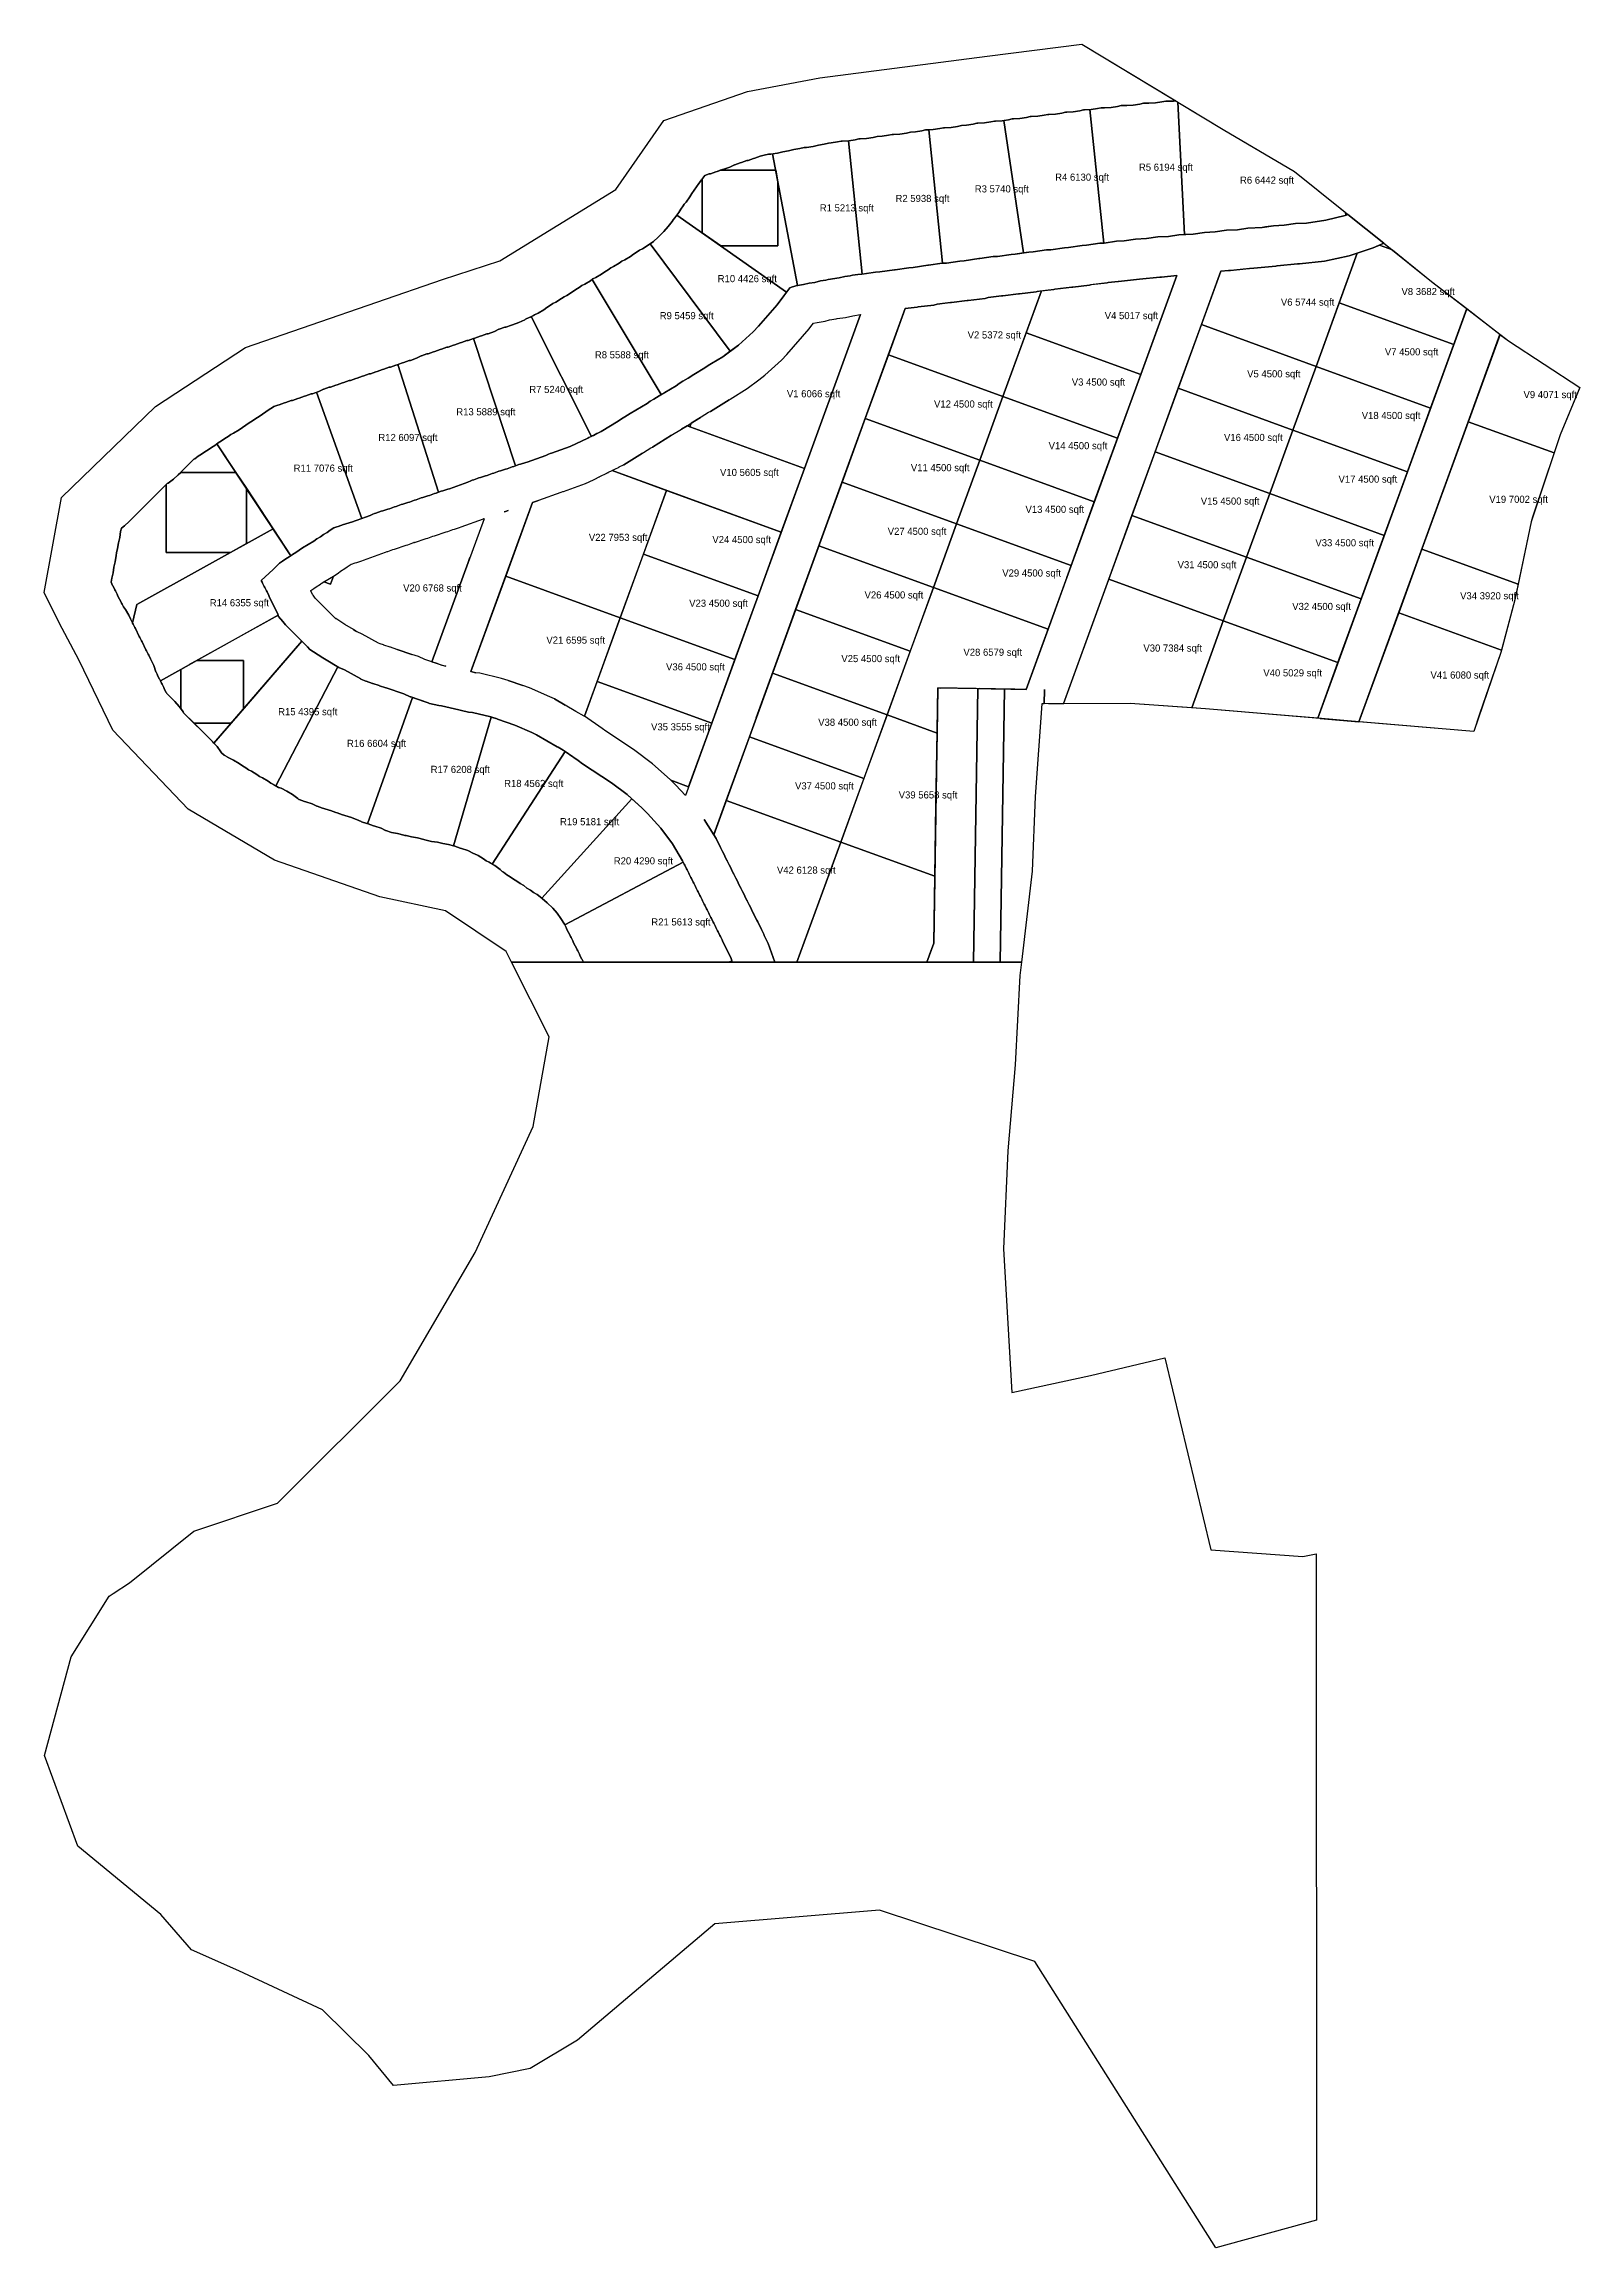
# Model space of a CAD drawing. Header units: metres. Extents: x 119 to 464, y -551 to -55.
import ezdxf

# ---------------------------------------------------------------- set-up
doc = ezdxf.new("R2010")
doc.units = ezdxf.units.M
for name, color, linetype in [('AMENITIES', 6, 'Continuous'), ('COLONY', 3, 'Continuous'), ('GARDENS', 82, 'Continuous'), ('PLOTS', 1, 'Continuous'), ('RESORT', 2, 'Continuous'), ('RIVER_PROMENADE', 62, 'Continuous'), ('ROADS', 8, 'Continuous'), ('TEXT', 7, 'Continuous')]:
    doc.layers.add(name, color=color, linetype=linetype)

msp = doc.modelspace()

# ---------------------------------------------------------------- texts
at = {"layer": 'TEXT'}
for s, p in [('R4 6130 sqft', (346.4, -85.68)), ('R5 6194 sqft', (365.24, -83.44)), ('R2 5938 sqft', (310.48, -90.47)), ('R3 5740 sqft', (328.32, -88.32)), ('R6 6442 sqft', (387.98, -86.35)), ('R1 5213 sqft', (293.45, -92.59)), ('R10 4426 sqft', (270.48, -108.51)), ('V6 5744 sqft', (397.18, -113.79)), ('V8 3682 sqft', (424.31, -111.41)), ('R9 5459 sqft', (257.44, -116.84)), ('V4 5017 sqft', (357.55, -116.83)), ('V2 5372 sqft', (326.71, -121.18)), ('V7 4500 sqft', (420.58, -124.98)), ('R8 5588 sqft', (242.85, -125.65)), ('V5 4500 sqft', (389.59, -129.92)), ('R7 5240 sqft', (228.1, -133.44)), ('V1 6066 sqft', (286.05, -134.4)), ('V3 4500 sqft', (350.14, -131.78)), ('V9 4071 sqft', (451.76, -134.6)), ('R13 5889 sqft', (211.67, -138.47)), ('V12 4500 sqft', (319.15, -136.72)), ('V18 4500 sqft', (415.37, -139.3)), ('R12 6097 sqft', (194.14, -144.25)), ('V16 4500 sqft', (384.38, -144.24)), ('V14 4500 sqft', (344.93, -146.1)), ('R11 7076 sqft', (175.08, -151.14)), ('V10 5605 sqft', (271, -152.11)), ('V11 4500 sqft', (313.94, -151.04)), ('V17 4500 sqft', (410.15, -153.62)), ('V15 4500 sqft', (379.16, -158.56)), ('V19 7002 sqft', (444.05, -158.16)), ('V13 4500 sqft', (339.72, -160.42)), ('V22 7953 sqft', (241.49, -166.73)), ('V24 4500 sqft', (269.28, -167.22)), ('V27 4500 sqft', (308.73, -165.36)), ('V33 4500 sqft', (404.94, -167.94)), ('V29 4500 sqft', (334.5, -174.74)), ('V31 4500 sqft', (373.95, -172.88)), ('V20 6768 sqft', (199.72, -178.11)), ('V26 4500 sqft', (303.52, -179.68)), ('V34 3920 sqft', (437.5, -179.87)), ('R14 6355 sqft', (156.21, -181.43)), ('V23 4500 sqft', (264.07, -181.54)), ('V32 4500 sqft', (399.73, -182.26)), ('V21 6595 sqft', (231.94, -189.84)), ('V25 4500 sqft', (298.3, -194)), ('V28 6579 sqft', (325.76, -192.57)), ('V30 7384 sqft', (366.25, -191.63)), ('V36 4500 sqft', (258.86, -195.86)), ('V40 5029 sqft', (393.23, -197.21)), ('V41 6080 sqft', (430.84, -197.7)), ('R15 4395 sqft', (171.59, -205.94)), ('V35 3555 sqft', (255.49, -209.36)), ('V38 4500 sqft', (293.09, -208.32)), ('R16 6604 sqft', (187.08, -213.08)), ('R17 6208 sqft', (205.91, -218.93)), ('R18 4562 sqft', (222.43, -222.09)), ('V37 4500 sqft', (287.88, -222.64)), ('V39 5658 sqft', (311.2, -224.67)), ('R19 5181 sqft', (235.01, -230.69)), ('R20 4290 sqft', (247.1, -239.51)), ('V42 6128 sqft', (283.81, -241.58)), ('R21 5613 sqft', (255.55, -253.25))]:
    msp.add_text(s, height=1.6, dxfattribs=at).set_placement(p)

# ---------------------------------------------------------------- linework, layer by layer
at = {"layer": 'AMENITIES'}
for points in [[(284.02, -100.37), (271.16, -100.37), (267, -97.44), (267, -85.32), (267.58, -84.52), (268.56, -84.17), (268.85, -84.1), (270.06, -83.67), (270.35, -83.6), (271.07, -83.34), (283.54, -83.34), (284.02, -85.93), (284.02, -100.37)], [(164.44, -167.31), (160.87, -169.3), (146.44, -169.3), (146.44, -154.03), (146.63, -153.84), (146.83, -153.72), (148.02, -152.85), (149.11, -151.86), (149.67, -151.3), (162.08, -151.3), (164.44, -154.87), (164.44, -167.31)], [(163.79, -193.61), (163.79, -204.51), (161.02, -207.73), (152.7, -207.73), (150.34, -205.37), (150.22, -205.17), (149.68, -204.43), (149.68, -195.62), (153.29, -193.61), (163.79, -193.61)], [(288.32, -261.53), (288.32, -261.53), (298.16, -234.49), (298.16, -234.49), (298.16, -234.49), (319.32, -242.19), (319.32, -242.19), (319.32, -242.19), (319.08, -257.22), (319.08, -257.22), (319.08, -257.22), (319.08, -257.22), (319.08, -257.22), (319.08, -257.22), (319.08, -257.23), (319.08, -257.23), (319.08, -257.23), (319.08, -257.23), (317.51, -261.52), (317.51, -261.52), (317.51, -261.52), (317.51, -261.52), (317.51, -261.53), (317.51, -261.53), (317.51, -261.53), (317.51, -261.53), (317.51, -261.53), (317.51, -261.53), (288.32, -261.53), (288.32, -261.53)]]:
    msp.add_lwpolyline(points, close=True, dxfattribs=at)
at = {"layer": 'COLONY'}
msp.add_lwpolyline([(209.26, -249.96), (194.47, -246.82), (170.8, -238.57), (151.35, -227.07), (134.39, -209.29), (126.82, -193.61), (122.36, -185.17), (118.94, -178.32), (122.83, -156.97), (143.97, -136.46), (164.23, -123.19), (208.6, -107.93), (221.48, -103.71), (247.6, -87.66), (258.4, -72.16), (277.21, -65.62), (293.47, -62.5), (331.12, -57.65), (352.37, -54.94), (384.19, -74.16), (400.25, -83.6), (431.09, -108.36), (448.39, -121.73), (464.45, -132.24), (460.01, -142.83), (453.45, -162.43), (449.83, -179.95), (446.64, -191.8), (440.55, -209.62), (380.23, -204.48), (363.26, -203.28), (343.39, -203.37), (341.9, -224.25), (341.2, -241.03), (338.8, -261.53), (224.09, -261.53), (222.88, -259.14), (209.26, -249.96)], close=True, dxfattribs=at)
at = {"layer": 'GARDENS'}
for points in [[(287.61, -109.48), (287.28, -109.56), (286.69, -109.77), (285.98, -110.78), (261.28, -93.43), (261.72, -92.83), (262.18, -92.07), (262.72, -91.33), (262.93, -90.98), (263.35, -90.52), (264.22, -89.33), (264.68, -88.57), (265.22, -87.83), (265.68, -87.07), (266.22, -86.33), (266.43, -85.98), (266.85, -85.52), (267, -85.32), (267, -97.44), (271.16, -100.37), (284.02, -100.37), (284.02, -85.93), (283.54, -83.34), (271.07, -83.34), (270.35, -83.6), (271.56, -83.17), (271.85, -83.1), (273.24, -82.61), (274.28, -82.12), (274.35, -82.1), (275.56, -81.67), (275.85, -81.6), (277.06, -81.17), (277.35, -81.1), (278.56, -80.67), (278.85, -80.6), (280.06, -80.17), (280.35, -80.1), (280.61, -80.01), (280.93, -79.96), (281.93, -79.71), (282.47, -79.68), (282.84, -79.62), (288.4, -109.27), (288.06, -109.32), (287.61, -109.48)], [(400.25, -83.6), (400.25, -83.6), (400.25, -83.6), (400.25, -83.6)], [(411.61, -93.48), (411.61, -93.48), (411.61, -93.48), (411.61, -93.48)], [(419.33, -100.19), (420.35, -99.74), (412.26, -93.25), (411.83, -93.4), (411.83, -93.4), (411.83, -93.4), (411.66, -92.76), (422.24, -101.25), (419.33, -100.19)], [(375.5, -97.81), (375.5, -97.81), (375.5, -97.81), (375.5, -97.81), (375.5, -97.81)], [(377.43, -97.71), (377.43, -97.71), (377.43, -97.71), (377.43, -97.71)], [(382.43, -97.21), (382.43, -97.21), (382.43, -97.21), (382.43, -97.21)], [(387.43, -96.71), (387.43, -96.71), (387.43, -96.71), (387.43, -96.71)], [(392.93, -96.21), (392.93, -96.21), (392.93, -96.21), (392.93, -96.21)], [(397.93, -95.71), (397.93, -95.71), (397.93, -95.71), (397.93, -95.71)], [(402.93, -95.21), (402.93, -95.21), (402.93, -95.21), (402.93, -95.21)], [(407.31, -94.56), (407.31, -94.56), (407.31, -94.56), (407.31, -94.56)], [(414.35, -101.99), (414.35, -101.99), (414.35, -101.99), (414.35, -101.99), (414.35, -101.99)], [(349.03, -174.93), (350, -172.27), (355.21, -157.95), (360.42, -143.63), (365.64, -129.31), (365.64, -129.31), (365.64, -129.31), (365.64, -129.31), (373.75, -107), (373.76, -107), (349.03, -174.93)], [(358.34, -108.6), (358.34, -108.6), (358.34, -108.6), (358.34, -108.6)], [(360.57, -108.34), (360.57, -108.34), (360.57, -108.34), (360.57, -108.34)], [(364.7, -107.88), (364.7, -107.88), (364.7, -107.88), (364.7, -107.88)], [(369.91, -107.37), (369.91, -107.37), (369.91, -107.37), (369.91, -107.37)], [(385.41, -105.87), (385.41, -105.87), (385.41, -105.87), (383.68, -106.05), (383.68, -106.05), (385.41, -105.87)], [(390.08, -105.41), (390.08, -105.41), (390.08, -105.41), (390.08, -105.41)], [(396.3, -104.85), (396.3, -104.85), (396.3, -104.85), (396.3, -104.85), (396.3, -104.85)], [(400.91, -104.37), (400.91, -104.37), (400.91, -104.37), (400.91, -104.37)], [(319.85, -113.49), (319.85, -113.49), (319.85, -113.49), (319.85, -113.49)], [(322.83, -113.1), (322.83, -113.1), (322.83, -113.1), (322.83, -113.1)], [(326.84, -112.6), (326.84, -112.6), (326.84, -112.6), (326.84, -112.6)], [(331.35, -111.99), (331.35, -111.99), (331.35, -111.99), (331.35, -111.99)], [(334.33, -111.6), (334.33, -111.6), (334.33, -111.6), (334.33, -111.6)], [(338.34, -111.1), (338.34, -111.1), (338.34, -111.1), (338.34, -111.1)], [(342.34, -110.6), (342.34, -110.6), (342.34, -110.6), (342.34, -110.6)], [(343.29, -110.49), (343.29, -110.49), (343.29, -110.49), (343.29, -110.49), (343.29, -110.49), (343.29, -110.49), (343.29, -110.49)], [(346.34, -110.1), (346.34, -110.1), (346.34, -110.1), (346.34, -110.1)], [(350.34, -109.6), (350.34, -109.6), (350.34, -109.6), (350.34, -109.6)], [(354.34, -109.1), (354.34, -109.1), (354.34, -109.1), (354.34, -109.1)], [(259.96, -220.59), (263.93, -222.03), (269.14, -207.71), (274.35, -193.39), (279.56, -179.07), (284.77, -164.75), (284.77, -164.75), (284.77, -164.75), (284.77, -164.75), (289.99, -150.43), (289.99, -150.43), (289.99, -150.43), (289.99, -150.43), (289.99, -150.43), (289.99, -150.43), (289.99, -150.43), (289.99, -150.43), (300.41, -121.79), (300.41, -121.79), (300.41, -121.78), (300.41, -121.78), (302.6, -115.78), (302.6, -115.78), (263.2, -224.04), (261.06, -221.69), (259.96, -220.59)], [(312.66, -114.45), (308.87, -124.86), (308.87, -124.86), (308.87, -124.86), (308.87, -124.86), (303.66, -139.18), (298.45, -153.51), (293.23, -167.83), (288.02, -182.15), (282.81, -196.47), (279.15, -206.53), (312.66, -114.45), (312.66, -114.45)], [(292.87, -117.55), (292.87, -117.55), (292.87, -117.55), (292.87, -117.55)], [(295.64, -117.01), (295.64, -117.01), (295.64, -117.01), (295.64, -117.01)], [(297.35, -116.71), (297.35, -116.71), (297.35, -116.71), (297.35, -116.71)], [(300.87, -116.05), (300.87, -116.05), (300.87, -116.05), (300.87, -116.05)], [(315.33, -114.1), (315.33, -114.1), (315.33, -114.1), (315.33, -114.1)], [(405.46, -206.63), (405.46, -206.63), (405.46, -206.63), (405.46, -206.63), (410.01, -194.11), (410.01, -194.11), (410.01, -194.11), (410.01, -194.11), (415.22, -179.79), (420.44, -165.47), (425.65, -151.15), (430.86, -136.83), (436.07, -122.51), (439, -114.47), (439.01, -114.48), (405.46, -206.63)], [(339.86, -119.92), (339.86, -119.92), (339.86, -119.92), (339.86, -119.92), (339.86, -119.92)], [(405.08, -127.45), (405.08, -127.45), (405.08, -127.45), (405.08, -127.45), (405.08, -127.45)], [(464.45, -132.24), (464.45, -132.24), (464.45, -132.24), (464.45, -132.24), (464.45, -132.24)], [(266.79, -138.81), (266.79, -138.81), (266.79, -138.81), (266.79, -138.81), (266.79, -138.81), (266.79, -138.81)], [(273.09, -134.96), (273.09, -134.96), (268.83, -137.6), (268.83, -137.6), (268.83, -137.6), (268.83, -137.6), (268.83, -137.6), (268.83, -137.6), (268.83, -137.6), (268.83, -137.6), (268.83, -137.6), (268.83, -137.6), (268.82, -137.6), (268.82, -137.6), (268.82, -137.6), (268.82, -137.6), (268.82, -137.6), (268.82, -137.6), (273.09, -134.96)], [(273.29, -134.81), (273.29, -134.81), (273.29, -134.81), (273.29, -134.81), (273.29, -134.81), (273.29, -134.81)], [(334.65, -134.25), (334.65, -134.25), (334.65, -134.24), (334.65, -134.25), (334.65, -134.25)], [(260.09, -142.96), (260.09, -142.96), (255.83, -145.6), (255.83, -145.6), (255.83, -145.6), (255.83, -145.6), (255.83, -145.6), (255.83, -145.6), (255.83, -145.6), (255.82, -145.6), (255.82, -145.6), (255.82, -145.6), (255.82, -145.6), (260.09, -142.96)], [(260.29, -142.81), (260.29, -142.81), (260.29, -142.81), (260.29, -142.81)], [(266.59, -138.96), (266.59, -138.96), (264.5, -140.26), (264.5, -140.26), (264.5, -140.26), (264.5, -140.26), (264.5, -140.26), (264.21, -141.04), (264.21, -141.04), (264.21, -141.04), (264.21, -141.04), (264.21, -141.04), (263.59, -140.82), (263.59, -140.82), (263.59, -140.82), (262.33, -141.6), (262.33, -141.6), (262.33, -141.6), (262.33, -141.6), (262.33, -141.6), (262.33, -141.6), (262.33, -141.6), (262.32, -141.6), (262.32, -141.6), (262.32, -141.6), (262.32, -141.6), (266.59, -138.96)], [(152.63, -148.34), (152.83, -148.22), (153.57, -147.68), (154.33, -147.22), (155.07, -146.68), (155.83, -146.22), (156.57, -145.68), (157.33, -145.22), (157.83, -144.86), (162.08, -151.3), (149.67, -151.3), (149.11, -151.86), (152.63, -148.34)], [(253.59, -146.96), (253.59, -146.96), (249.33, -149.6), (249.33, -149.6), (249.33, -149.6), (249.33, -149.6), (249.33, -149.6), (249.33, -149.6), (249.33, -149.6), (249.32, -149.6), (249.32, -149.6), (249.32, -149.6), (249.32, -149.6), (253.59, -146.96)], [(253.79, -146.81), (253.79, -146.81), (253.79, -146.81), (253.79, -146.81)], [(458.64, -146.94), (458.64, -146.94), (458.64, -146.94), (458.64, -146.94), (458.64, -146.94), (458.64, -146.94), (458.64, -146.94)], [(242.53, -152.95), (242.53, -152.95), (242.53, -152.95), (242.53, -152.95)], [(244, -152.25), (244, -152.25), (244, -152.25), (244, -152.25)], [(245.72, -151.41), (245.57, -151.51), (245.57, -151.51), (245.57, -151.51), (245.57, -151.51), (245.57, -151.51), (245.57, -151.51), (245.57, -151.51), (245.56, -151.51), (245.56, -151.51), (245.56, -151.51), (245.56, -151.51), (245.72, -151.41)], [(245.9, -151.31), (245.9, -151.31), (245.9, -151.31), (245.9, -151.31), (245.9, -151.31), (245.9, -151.31), (245.9, -151.31), (245.9, -151.31), (245.9, -151.31), (245.89, -151.31), (245.91, -151.3), (245.9, -151.31)], [(246.72, -150.9), (246.72, -150.9), (246.72, -150.9), (246.72, -150.9), (246.72, -150.9), (246.72, -150.9), (246.72, -150.9)], [(138.36, -184.23), (137.98, -183.43), (137.22, -182.17), (136.79, -181.58), (136.48, -180.93), (136.36, -180.73), (135.98, -179.93), (135.86, -179.73), (135.48, -178.93), (135.36, -178.73), (134.98, -177.93), (134.86, -177.73), (134.48, -176.93), (134.36, -176.73), (134.02, -176.02), (134.16, -175.13), (134.46, -173.93), (134.66, -172.63), (134.96, -171.43), (135.18, -169.97), (135.21, -169.43), (135.46, -168.43), (135.66, -167.13), (135.96, -165.93), (136.16, -164.63), (136.36, -163.83), (137.02, -163.35), (138.11, -162.36), (146.44, -154.03), (146.44, -169.3), (160.87, -169.3), (164.44, -167.31), (164.44, -154.87), (170.45, -163.97), (139.81, -181.01), (138.82, -185.15), (138.48, -184.43), (138.36, -184.23)], [(214.97, -196.12), (228.82, -158.06), (229.93, -157.67), (229.93, -157.67), (229.93, -157.67), (228.82, -158.06), (228.82, -158.06), (228.82, -158.06), (222.79, -174.62), (222.79, -174.62), (222.8, -174.62), (222.79, -174.62), (222.79, -174.62), (214.97, -196.12), (214.97, -196.12), (214.97, -196.12), (216.04, -196.37), (216.04, -196.37), (216.04, -196.37), (214.97, -196.12)], [(235.65, -155.61), (235.65, -155.61), (235.65, -155.61), (235.65, -155.61), (235.65, -155.61)], [(259, -155.37), (259, -155.37), (259, -155.37), (259, -155.37), (259, -155.37)], [(428.9, -168.55), (428.9, -168.55), (428.9, -168.55), (428.9, -168.55), (423.69, -182.87), (423.69, -182.87), (423.69, -182.87), (423.69, -182.87), (414.75, -207.41), (414.75, -207.41), (414.75, -207.42), (414.75, -207.42), (414.75, -207.42), (414.75, -207.42), (414.75, -207.42), (433.1, -157.01), (428.9, -168.55)], [(217.91, -161.72), (217.77, -161.79), (217.77, -161.79), (217.91, -161.72), (217.91, -161.72)], [(222.77, -160.08), (223.35, -159.87), (222.77, -160.09), (222.43, -160.17), (222.77, -160.08)], [(198.93, -168.17), (198.93, -168.17), (198.93, -168.17), (198.93, -168.17), (198.93, -168.17), (198.93, -168.17), (198.93, -168.17), (198.93, -168.17), (198.93, -168.17), (198.93, -168.17)], [(200.43, -167.67), (200.43, -167.67), (200.43, -167.67), (200.43, -167.67), (200.43, -167.67), (200.43, -167.67), (200.43, -167.67), (200.43, -167.67), (200.43, -167.67), (200.43, -167.67)], [(201.93, -167.17), (201.93, -167.17), (201.93, -167.17), (201.93, -167.17), (201.93, -167.17), (201.93, -167.17), (201.93, -167.17), (201.93, -167.17), (201.93, -167.17), (201.93, -167.17)], [(202.27, -167.08), (202.15, -167.11), (202.15, -167.11), (202.15, -167.11), (202.15, -167.11), (202.27, -167.08), (202.27, -167.08)], [(203.43, -166.67), (203.43, -166.67), (203.43, -166.67), (203.43, -166.67), (203.43, -166.67), (203.43, -166.67)], [(204.93, -166.17), (204.93, -166.17), (204.93, -166.17), (204.93, -166.17), (204.93, -166.17), (204.93, -166.17)], [(206.43, -165.67), (206.43, -165.67), (206.43, -165.67), (206.43, -165.67), (206.43, -165.67), (206.43, -165.67)], [(207.93, -165.17), (207.93, -165.17), (207.93, -165.17), (207.93, -165.17), (207.93, -165.17), (207.93, -165.17)], [(209.43, -164.67), (209.43, -164.67), (209.43, -164.67), (209.43, -164.67), (209.43, -164.67), (209.43, -164.67)], [(210.93, -164.17), (210.93, -164.17), (210.93, -164.17), (210.93, -164.17), (210.93, -164.17), (210.93, -164.17)], [(212.43, -163.67), (212.43, -163.67), (212.43, -163.67), (212.43, -163.67), (212.43, -163.67), (212.43, -163.67)], [(187.13, -172.55), (187.13, -172.55), (187.13, -172.55), (187.13, -172.55), (187.13, -172.55), (187.13, -172.55), (187.13, -172.55), (187.13, -172.55), (187.13, -172.55)], [(188.09, -171.96), (188.09, -171.96), (188.09, -171.96), (188.09, -171.96), (188.09, -171.96), (188.09, -171.96), (188.09, -171.96), (188.09, -171.96), (188.09, -171.96), (188.09, -171.96)], [(188.93, -171.67), (188.93, -171.67), (188.93, -171.67), (188.93, -171.67), (188.93, -171.67), (188.93, -171.67), (188.93, -171.67), (188.93, -171.67), (188.93, -171.67), (188.93, -171.67)], [(190.43, -171.17), (190.43, -171.17), (190.43, -171.17), (190.43, -171.17), (190.43, -171.17), (190.43, -171.17), (190.43, -171.17), (190.43, -171.17), (190.43, -171.17), (190.43, -171.17)], [(196.15, -169.11), (196.15, -169.11), (196.15, -169.11), (196.15, -169.11), (196.15, -169.11), (196.15, -169.11), (196.15, -169.11), (196.15, -169.11)], [(197.43, -168.67), (197.43, -168.67), (197.43, -168.67), (197.43, -168.67), (197.43, -168.67), (197.43, -168.67), (197.43, -168.67), (197.43, -168.67), (197.43, -168.67), (197.43, -168.67)], [(207.14, -194.26), (206.19, -193.94), (206.19, -193.94), (206.19, -193.94), (206.19, -193.94), (206.19, -193.94), (206.19, -193.94), (206.19, -193.94), (206.19, -193.93), (206.19, -193.93), (206.19, -193.93), (206.19, -193.93), (206.19, -193.93), (206.19, -193.93), (206.19, -193.93), (206.19, -193.93), (206.19, -193.93), (206.19, -193.93), (206.19, -193.93), (206.19, -193.93), (206.19, -193.93), (206.19, -193.93), (206.19, -193.93), (206.19, -193.93), (206.19, -193.93), (206.19, -193.93), (206.19, -193.93), (206.19, -193.93), (214.33, -171.55), (214.33, -171.55), (214.33, -171.55), (214.33, -171.55), (214.72, -170.49), (206.19, -193.93), (207.14, -194.26)], [(178.92, -177.88), (178.92, -177.88), (178.92, -177.88), (178.92, -177.88), (178.92, -177.88)], [(178.95, -177.97), (178.95, -177.97), (178.95, -177.97), (178.95, -177.97)], [(180.13, -177.05), (180.13, -177.05), (180.13, -177.05), (180.13, -177.05)], [(181.29, -176.31), (181.29, -176.31), (181.29, -176.31), (181.29, -176.31)], [(184.03, -174.62), (184.03, -174.62), (184.03, -174.62), (184.03, -174.62), (184.03, -174.62), (184.03, -174.62), (183.35, -176.48), (183.35, -176.48), (183.35, -176.48), (183.35, -176.48), (183.35, -176.48), (183.35, -176.48), (183.35, -176.48), (183.35, -176.48), (183.35, -176.48), (183.34, -176.48), (183.34, -176.48), (183.34, -176.48), (183.34, -176.48), (183.34, -176.48), (183.34, -176.48), (183.34, -176.48), (183.34, -176.48), (181.87, -175.95), (181.87, -175.95), (181.87, -175.95), (184.03, -174.62), (184.03, -174.62)], [(185.63, -173.55), (185.63, -173.55), (185.63, -173.55), (185.63, -173.55), (185.63, -173.55), (185.63, -173.55), (185.63, -173.55), (185.63, -173.55), (185.63, -173.55), (185.63, -173.55)], [(319.01, -177.21), (319.01, -177.21), (319.01, -177.21), (319.01, -177.21), (319.01, -177.21)], [(450.56, -176.43), (450.56, -176.43), (450.56, -176.43), (450.56, -176.43), (450.56, -176.43)], [(172.67, -184.84), (173.24, -185.61), (176.92, -189.29), (162.05, -206.53), (163.79, -204.51), (163.79, -193.61), (153.29, -193.61), (151.73, -194.48), (171.57, -183.45), (171.68, -183.76), (172.67, -184.84)], [(179.96, -179.59), (179.96, -179.59), (179.96, -179.59), (179.96, -179.59)], [(184.53, -184.16), (184.54, -184.16), (184.54, -184.16), (184.54, -184.16), (184.54, -184.16), (184.54, -184.16), (184.54, -184.16), (184.54, -184.16), (184.54, -184.16), (184.54, -184.16), (184.54, -184.16), (184.54, -184.16), (184.54, -184.16), (184.54, -184.16), (184.54, -184.16), (184.54, -184.16), (184.55, -184.17), (184.55, -184.17), (184.55, -184.17), (184.55, -184.17), (184.55, -184.17), (184.55, -184.17), (184.55, -184.17), (184.53, -184.16)], [(186.61, -185.54), (186.61, -185.54), (186.61, -185.54), (186.61, -185.54), (186.61, -185.54), (186.61, -185.54), (186.61, -185.54), (186.61, -185.54), (186.61, -185.54), (186.61, -185.54)], [(188.55, -186.67), (189.11, -187.04), (189.11, -187.04), (189.11, -187.04), (189.11, -187.04), (188.55, -186.67)], [(248.57, -184.01), (248.57, -184.01), (248.57, -184.01), (248.57, -184.01), (248.57, -184.01), (248.57, -184.01), (248.57, -184.01)], [(384.23, -184.73), (384.23, -184.73), (384.23, -184.73), (384.23, -184.73), (384.23, -184.73), (384.23, -184.73), (384.23, -184.73)], [(194.2, -189.73), (194.2, -189.73), (194.2, -189.73), (194.2, -189.73), (194.2, -189.73), (194.2, -189.73), (194.2, -189.73), (194.2, -189.73), (194.2, -189.73), (194.2, -189.73)], [(194.57, -189.89), (194.57, -189.89), (194.57, -189.89), (194.57, -189.89), (194.57, -189.89), (194.57, -189.89), (194.57, -189.89), (194.57, -189.89), (194.57, -189.89), (194.57, -189.89)], [(195.3, -190.14), (195.3, -190.14), (195.3, -190.14), (195.3, -190.14), (195.3, -190.14), (195.3, -190.14), (195.3, -190.14), (195.3, -190.14), (195.3, -190.14), (195.3, -190.14)], [(196.8, -190.64), (196.8, -190.64), (196.8, -190.64), (196.8, -190.64), (196.8, -190.64), (196.8, -190.64), (196.8, -190.64), (196.8, -190.64), (196.8, -190.64), (196.8, -190.64)], [(198.3, -191.14), (198.3, -191.14), (198.3, -191.14), (198.3, -191.14), (198.3, -191.14), (198.3, -191.14), (198.3, -191.14), (198.3, -191.14), (198.3, -191.14), (198.3, -191.14)], [(201.64, -192.26), (201.64, -192.26), (198.38, -191.16), (201.64, -192.26)], [(446.64, -191.8), (446.64, -191.8), (446.64, -191.8), (446.64, -191.8)], [(446.78, -191.28), (446.78, -191.28), (446.78, -191.28), (446.78, -191.28), (446.78, -191.28)], [(149.35, -203.98), (148.36, -202.89), (146.55, -201.08), (146.48, -200.93), (146.36, -200.73), (145.98, -199.93), (145.86, -199.73), (145.48, -198.93), (145.36, -198.73), (145.1, -198.17), (149.68, -195.62), (149.68, -204.43), (150.22, -205.17), (149.35, -203.98)], [(204.57, -193.39), (204.57, -193.39), (204.57, -193.39), (204.57, -193.39), (204.57, -193.39), (204.57, -193.39), (204.57, -193.39), (204.57, -193.39), (204.57, -193.39), (204.57, -193.39)], [(208.51, -194.71), (209.3, -194.9), (208.51, -194.72), (207.14, -194.26), (208.51, -194.71)], [(223.34, -198.15), (223.34, -198.15), (223.34, -198.15), (223.34, -198.15)], [(223.38, -198.16), (226.64, -199.26), (226.64, -199.26), (223.38, -198.16)], [(233.73, -202.29), (233.73, -202.29), (233.73, -202.29), (233.74, -202.29), (233.74, -202.29), (233.74, -202.29), (233.74, -202.29), (233.74, -202.29), (233.74, -202.29), (236.14, -203.69), (233.73, -202.29), (233.73, -202.29)], [(320.01, -199.81), (320.01, -199.81), (320.54, -199.82), (320.01, -199.81), (320.01, -199.81)], [(334.01, -261.53), (328.01, -261.53), (329, -199.95), (335, -200.05), (334.01, -261.53)], [(343.95, -203.37), (344, -200.19), (344.01, -200.2), (343.95, -203.37), (343.95, -203.37)], [(157.15, -212.21), (156.86, -211.89), (152.7, -207.73), (161.02, -207.73), (157.15, -212.21)], [(240.5, -206.18), (240.5, -206.18), (240.5, -206.18), (240.5, -206.18), (240.5, -206.18)], [(308.59, -205.85), (308.58, -205.85), (308.58, -205.85), (308.58, -205.85), (308.58, -205.85), (308.58, -205.85), (308.59, -205.85)], [(348.27, -203.34), (348.27, -203.35), (345, -203.36), (348.27, -203.34)], [(377.13, -204.26), (377.13, -204.26), (377.13, -204.26), (377.13, -204.26), (377.13, -204.26), (377.13, -204.26), (377.13, -204.26)], [(414.75, -207.42), (414.75, -207.42), (414.75, -207.42), (414.75, -207.42), (414.75, -207.42), (414.75, -207.42), (414.75, -207.42), (406.01, -206.68), (414.75, -207.42)], [(319.32, -242.19), (319.32, -242.19), (319.32, -242.19), (319.32, -242.19), (319.32, -242.19), (319.32, -242.19), (319.58, -226.07), (319.84, -209.95), (319.84, -209.95), (319.84, -209.95), (319.84, -209.95), (319.84, -209.95), (319.84, -209.95), (319.85, -208.87), (319.08, -257.22), (319.08, -257.22), (319.32, -242.19)], [(440.55, -209.62), (440.55, -209.62), (440.55, -209.62), (440.55, -209.62), (440.55, -209.62)], [(267.46, -229.41), (269.58, -232.82), (269.58, -232.82), (269.58, -232.82), (269.58, -232.82), (269.58, -232.82), (269.58, -232.82), (269.58, -232.82), (269.58, -232.82), (270.1, -233.67), (270.1, -233.67), (270.1, -233.67), (270.1, -233.67), (270.1, -233.67), (270.1, -233.67), (270.1, -233.67), (270.1, -233.68), (270.1, -233.68), (270.1, -233.68), (270.1, -233.68), (267.46, -229.41)], [(298.16, -234.49), (298.16, -234.49), (298.16, -234.49), (298.16, -234.49), (298.16, -234.49), (298.16, -234.49), (298.16, -234.49), (298.16, -234.49), (298.16, -234.49)], [(262.73, -238.98), (262.73, -238.98), (262.73, -238.98), (262.73, -238.98), (262.73, -238.98)], [(263.09, -239.7), (263.09, -239.7), (263.09, -239.7), (263.09, -239.7)], [(263.59, -240.7), (263.59, -240.7), (263.59, -240.7), (263.59, -240.7)], [(264.09, -241.7), (264.09, -241.7), (264.09, -241.7), (264.09, -241.7)], [(264.59, -242.7), (264.59, -242.7), (264.59, -242.7), (264.59, -242.7)], [(265.09, -243.7), (265.09, -243.7), (265.09, -243.7), (265.09, -243.7)], [(265.59, -244.7), (265.59, -244.7), (265.59, -244.7), (265.59, -244.7)], [(266.09, -245.7), (266.09, -245.7), (266.09, -245.7), (266.09, -245.7)], [(266.59, -246.7), (266.59, -246.7), (266.59, -246.7), (266.59, -246.7)], [(267.09, -247.7), (267.09, -247.7), (267.09, -247.7), (267.09, -247.7)], [(267.59, -248.7), (267.59, -248.7), (267.59, -248.7), (267.59, -248.7)], [(268.09, -249.7), (268.09, -249.7), (268.09, -249.7), (268.09, -249.7)], [(268.59, -250.7), (268.59, -250.7), (268.59, -250.7), (268.59, -250.7)], [(269.09, -251.7), (269.09, -251.7), (269.09, -251.7), (269.09, -251.7)], [(269.59, -252.7), (269.59, -252.7), (269.59, -252.7), (269.59, -252.7)], [(278.6, -250.68), (279.23, -251.96), (279.23, -251.96), (278.6, -250.68)], [(279.26, -252), (279.26, -252), (279.27, -252.01), (279.27, -252.01), (279.27, -252.01), (279.27, -252.01), (279.27, -252.01), (279.27, -252.01), (279.27, -252.01), (279.27, -252.01), (279.27, -252.01), (279.27, -252.02), (279.26, -252), (279.26, -252)], [(279.4, -252.24), (279.53, -252.45), (279.53, -252.45), (279.53, -252.45), (279.53, -252.45), (279.53, -252.45), (279.53, -252.45), (279.53, -252.45), (279.53, -252.46), (279.53, -252.46), (279.53, -252.46), (279.53, -252.46), (279.4, -252.24)], [(236.07, -253.13), (236.07, -253.13), (236.07, -253.13), (236.07, -253.13), (236.07, -253.13)], [(236.36, -253.73), (236.36, -253.73), (236.36, -253.73), (236.36, -253.73)], [(236.86, -254.73), (236.86, -254.73), (236.86, -254.73), (236.86, -254.73)], [(237.36, -255.73), (237.36, -255.73), (237.36, -255.73), (237.36, -255.73)], [(237.86, -256.73), (237.86, -256.73), (237.86, -256.73), (237.86, -256.73)], [(238.36, -257.73), (238.36, -257.73), (238.36, -257.73), (238.36, -257.73)], [(270.09, -253.7), (270.09, -253.7), (270.09, -253.7), (270.09, -253.7)], [(270.59, -254.7), (270.59, -254.7), (270.59, -254.7), (270.59, -254.7)], [(271.09, -255.7), (271.09, -255.7), (271.09, -255.7), (271.09, -255.7)], [(271.59, -256.7), (271.59, -256.7), (271.59, -256.7), (271.59, -256.7)], [(280.33, -254.16), (280.33, -254.16), (280.33, -254.16), (280.33, -254.16)], [(280.96, -255.49), (280.96, -255.49), (280.96, -255.49), (280.96, -255.49)], [(319.08, -257.23), (319.08, -257.23), (319.08, -257.23), (319.08, -257.23), (319.08, -257.23), (318.13, -259.84), (319.08, -257.23)], [(238.86, -258.73), (238.86, -258.73), (238.86, -258.73), (238.86, -258.73)], [(239.36, -259.73), (239.36, -259.73), (239.36, -259.73), (239.36, -259.73)], [(239.86, -260.73), (239.86, -260.73), (239.86, -260.73), (239.86, -260.73)], [(240.27, -261.53), (240.27, -261.53), (240.27, -261.53), (240.27, -261.53), (240.27, -261.53)], [(272.96, -261.53), (272.96, -261.53), (272.96, -261.53), (273.68, -261.24), (273.68, -261.24), (273.68, -261.24), (273.78, -261.53), (272.96, -261.53)], [(273.49, -260.71), (273.49, -260.71), (273.49, -260.71), (273.49, -260.71)], [(283.33, -261.53), (283.33, -261.53), (283.33, -261.53), (283.33, -261.53), (283.33, -261.53)], [(288.32, -261.53), (288.32, -261.53), (288.32, -261.53), (288.32, -261.53), (288.32, -261.53), (288.32, -261.53), (288.32, -261.53)]]:
    msp.add_lwpolyline(points, close=True, dxfattribs=at)
at = {"layer": 'PLOTS'}
for points in [[(354.47, -69.68), (355.93, -69.46), (356.76, -69.25), (357.5, -69.25), (358.97, -69.18), (360.43, -68.96), (361.26, -68.75), (362.5, -68.75), (363.97, -68.68), (365.43, -68.46), (366.26, -68.25), (367.5, -68.25), (368.97, -68.18), (370.43, -67.96), (371.26, -67.75), (373, -67.75), (373.54, -67.72), (374.01, -68), (375.5, -97.81), (374.23, -97.87), (371.93, -98.21), (369.48, -98.33), (366.93, -98.71), (364.48, -98.83), (361.93, -99.21), (360.23, -99.29), (357.43, -99.71), (357.36, -99.71), (354.21, -69.69), (354.47, -69.68)], [(374.01, -68), (374.01, -68), (384.19, -74.16), (384.19, -74.16), (391.28, -78.33), (400.25, -83.6), (400.25, -83.6), (411.65, -92.76), (411.66, -92.76), (411.66, -92.76), (411.83, -93.4), (411.83, -93.4), (411.83, -93.4), (411.61, -93.48), (411.61, -93.48), (407.31, -94.56), (407.31, -94.56), (402.93, -95.21), (402.93, -95.21), (400.48, -95.33), (400.48, -95.33), (397.93, -95.71), (397.93, -95.71), (395.48, -95.83), (395.48, -95.83), (393.73, -96.09), (392.93, -96.21), (392.93, -96.21), (389.73, -96.37), (389.73, -96.37), (387.43, -96.71), (387.43, -96.71), (384.98, -96.83), (384.98, -96.83), (382.43, -97.21), (382.43, -97.21), (379.98, -97.33), (379.98, -97.33), (377.43, -97.71), (377.43, -97.71), (375.5, -97.81), (375.5, -97.81), (375.5, -97.81), (374.01, -68), (374.01, -68)], [(299.97, -76.68), (301.43, -76.46), (302.26, -76.25), (302.5, -76.25), (303.97, -76.18), (305.43, -75.96), (306.32, -75.73), (307.47, -75.68), (308.93, -75.46), (309.76, -75.25), (310, -75.25), (311.47, -75.18), (312.93, -74.96), (313.82, -74.73), (314.97, -74.68), (316.43, -74.46), (317.26, -74.25), (317.5, -74.25), (317.98, -74.23), (321.09, -104.25), (320.98, -104.26), (317.93, -104.71), (317.73, -104.72), (314.43, -105.21), (313.48, -105.26), (310.43, -105.71), (310.23, -105.72), (306.93, -106.21), (305.98, -106.26), (302.98, -106.7), (299.87, -76.68), (299.97, -76.68)], [(318.97, -74.18), (320.43, -73.96), (321.26, -73.75), (321.5, -73.75), (322.97, -73.68), (324.43, -73.46), (325.32, -73.23), (326.47, -73.18), (327.93, -72.96), (328.76, -72.75), (329, -72.75), (330.47, -72.68), (331.93, -72.46), (332.76, -72.25), (333, -72.25), (334.47, -72.18), (334.88, -72.12), (339.24, -101.94), (337.43, -102.21), (336.48, -102.26), (333.43, -102.71), (332.48, -102.76), (329.43, -103.21), (329.23, -103.22), (325.93, -103.71), (324.98, -103.76), (321.93, -104.21), (321.09, -104.25), (317.98, -74.23), (318.97, -74.18)], [(335.93, -71.96), (336.76, -71.75), (337, -71.75), (338.47, -71.68), (339.93, -71.46), (340.76, -71.25), (341, -71.25), (342.47, -71.18), (343.93, -70.96), (344.76, -70.75), (345, -70.75), (346.47, -70.68), (347.93, -70.46), (348.76, -70.25), (349, -70.25), (350.47, -70.18), (351.93, -69.96), (352.76, -69.75), (353, -69.75), (354.21, -69.69), (357.36, -99.71), (356.48, -99.76), (353.43, -100.21), (352.48, -100.26), (349.43, -100.71), (348.48, -100.76), (345.43, -101.21), (344.48, -101.26), (341.43, -101.71), (340.48, -101.76), (339.24, -101.94), (334.88, -72.12), (335.93, -71.96)], [(282.84, -79.62), (283.93, -79.46), (285.13, -79.16), (286.43, -78.96), (287.63, -78.66), (288.93, -78.46), (289.93, -78.21), (290.47, -78.18), (291.93, -77.96), (293.13, -77.66), (294.43, -77.46), (295.43, -77.21), (295.97, -77.18), (297.43, -76.96), (298.26, -76.75), (298.5, -76.75), (299.87, -76.68), (302.98, -106.7), (302.93, -106.71), (301.98, -106.76), (300.84, -106.93), (300.31, -107.06), (299.07, -107.24), (297.81, -107.56), (295.34, -107.93), (294.81, -108.06), (293.57, -108.24), (292.31, -108.56), (291.07, -108.74), (289.81, -109.06), (288.4, -109.27), (282.84, -79.62)], [(256.02, -99.35), (257.11, -98.36), (258.36, -97.11), (259.35, -96.02), (260.22, -94.83), (260.43, -94.48), (260.85, -94.02), (261.28, -93.43), (285.98, -110.78), (285.39, -111.61), (283.89, -113.61), (279.69, -118.44), (278.44, -119.69), (275.16, -122.67), (273.29, -124.06), (255.29, -99.88), (256.02, -99.35)], [(242.42, -107.79), (243.07, -107.48), (244.33, -106.72), (245.07, -106.18), (245.83, -105.72), (246.42, -105.29), (247.07, -104.98), (248.33, -104.22), (248.92, -103.79), (249.57, -103.48), (250.83, -102.72), (251.57, -102.18), (252.33, -101.72), (252.92, -101.29), (253.57, -100.98), (254.83, -100.22), (255.29, -99.88), (273.29, -124.06), (271.6, -125.31), (269.1, -126.81), (268.31, -127.29), (267.6, -127.81), (265.1, -129.31), (263.8, -130.09), (262.6, -130.81), (261.81, -131.29), (261.1, -131.81), (258.6, -133.31), (257.77, -133.81), (242.27, -107.9), (242.42, -107.79)], [(405.08, -127.45), (405.08, -127.45), (379.31, -118.06), (379.31, -118.06), (379.31, -118.06), (383.68, -106.05), (383.68, -106.05), (383.68, -106.05), (385.41, -105.87), (385.41, -105.87), (385.85, -105.85), (385.85, -105.85), (389.32, -105.49), (390.08, -105.41), (390.08, -105.41), (391.08, -105.36), (391.08, -105.36), (396.05, -104.9), (396.05, -104.9), (396.3, -104.85), (396.3, -104.85), (396.3, -104.85), (396.35, -104.85), (396.35, -104.85), (400.91, -104.37), (400.91, -104.37), (401.35, -104.35), (401.35, -104.35), (406.99, -103.76), (406.99, -103.76), (412.53, -102.58), (412.53, -102.58), (414.35, -101.99), (414.35, -101.99), (414.35, -101.99), (405.08, -127.45), (405.08, -127.45)], [(431.09, -108.36), (439, -114.47), (436.07, -122.51), (410.3, -113.13), (414.35, -101.99), (417.92, -100.82), (419.33, -100.19), (422.25, -101.26), (431.09, -108.36)], [(229.07, -115.98), (229.27, -115.86), (230.07, -115.48), (231.33, -114.72), (232.07, -114.18), (232.83, -113.72), (233.42, -113.29), (234.07, -112.98), (235.33, -112.22), (235.92, -111.79), (236.57, -111.48), (237.83, -110.72), (238.57, -110.18), (239.33, -109.72), (239.92, -109.29), (240.57, -108.98), (241.83, -108.22), (242.27, -107.9), (257.77, -133.81), (257.3, -134.09), (256.1, -134.81), (255.31, -135.29), (254.6, -135.81), (252.1, -137.31), (250.8, -138.09), (249.6, -138.81), (248.81, -139.29), (248.1, -139.81), (244.3, -142.09), (243.51, -142.47), (243.3, -142.59), (242.51, -142.97), (242.3, -143.09), (242.06, -143.2), (228.51, -116.25), (229.07, -115.98)], [(365.64, -129.31), (365.64, -129.31), (339.86, -119.92), (339.86, -119.92), (339.86, -119.92), (343.29, -110.49), (343.29, -110.49), (343.29, -110.49), (346.13, -110.15), (346.13, -110.15), (346.34, -110.1), (346.34, -110.1), (350.13, -109.65), (350.13, -109.65), (350.34, -109.6), (350.34, -109.6), (354.13, -109.15), (354.13, -109.15), (354.34, -109.1), (354.34, -109.1), (354.6, -109.07), (358.13, -108.65), (358.13, -108.65), (358.34, -108.6), (358.34, -108.6), (360.57, -108.34), (360.57, -108.34), (360.68, -108.33), (360.68, -108.33), (364.7, -107.88), (364.7, -107.88), (365.35, -107.85), (365.35, -107.85), (369.91, -107.37), (369.91, -107.37), (370.35, -107.35), (370.35, -107.35), (373.76, -107), (373.76, -107), (373.76, -107), (365.64, -129.31), (365.64, -129.31)], [(334.65, -134.25), (334.65, -134.25), (308.87, -124.86), (308.87, -124.86), (308.87, -124.86), (312.66, -114.45), (312.66, -114.45), (312.66, -114.45), (315.33, -114.1), (315.33, -114.1), (315.59, -114.07), (315.59, -114.07), (319.13, -113.65), (319.13, -113.65), (319.85, -113.49), (319.85, -113.49), (321.56, -113.27), (322.83, -113.1), (322.83, -113.1), (323.09, -113.07), (323.09, -113.07), (326.63, -112.65), (326.63, -112.65), (326.84, -112.6), (326.84, -112.6), (330.63, -112.15), (330.63, -112.15), (331.35, -111.99), (331.35, -111.99), (334.33, -111.6), (334.33, -111.6), (334.59, -111.57), (334.59, -111.57), (338.13, -111.15), (338.13, -111.15), (338.34, -111.1), (338.34, -111.1), (342.13, -110.65), (342.13, -110.65), (342.34, -110.6), (342.34, -110.6), (343.29, -110.49), (343.29, -110.49), (343.29, -110.49), (334.65, -134.24), (334.65, -134.25)], [(405.08, -127.45), (410.3, -113.13), (436.07, -122.51), (430.86, -136.83), (405.08, -127.45)], [(215.56, -121.17), (215.85, -121.1), (217.06, -120.67), (217.35, -120.6), (218.56, -120.17), (218.85, -120.1), (220.24, -119.61), (221.28, -119.12), (221.35, -119.1), (222.56, -118.67), (222.85, -118.6), (224.06, -118.17), (224.35, -118.1), (225.74, -117.61), (227.07, -116.98), (227.27, -116.86), (228.07, -116.48), (228.27, -116.36), (228.51, -116.25), (242.06, -143.2), (241.51, -143.47), (241.3, -143.59), (237.29, -145.49), (233.11, -146.98), (232.78, -147.06), (232.42, -147.19), (231.79, -147.49), (227.61, -148.98), (227.28, -149.06), (226.11, -149.48), (225.78, -149.56), (224.98, -149.85), (215.51, -121.19), (215.56, -121.17)], [(289.99, -150.43), (289.99, -150.43), (264.21, -141.04), (264.21, -141.04), (264.21, -141.04), (264.21, -141.04), (264.21, -141.04), (264.5, -140.26), (264.5, -140.26), (264.5, -140.26), (264.5, -140.26), (264.5, -140.26), (266.59, -138.96), (266.59, -138.96), (266.59, -138.96), (266.59, -138.96), (266.79, -138.81), (266.79, -138.81), (266.79, -138.81), (266.79, -138.81), (268.43, -137.79), (268.43, -137.79), (268.43, -137.79), (268.43, -137.79), (268.43, -137.79), (268.44, -137.79), (268.44, -137.79), (268.44, -137.79), (268.44, -137.79), (268.44, -137.79), (268.44, -137.79), (268.44, -137.79), (268.44, -137.79), (268.44, -137.79), (268.82, -137.6), (268.82, -137.6), (268.82, -137.6), (268.82, -137.6), (268.82, -137.6), (268.83, -137.6), (268.83, -137.6), (268.83, -137.6), (268.83, -137.6), (268.83, -137.6), (268.83, -137.6), (268.83, -137.6), (268.83, -137.6), (268.83, -137.6), (268.83, -137.6), (273.09, -134.96), (273.09, -134.96), (273.09, -134.96), (273.09, -134.96), (273.29, -134.81), (273.29, -134.81), (273.29, -134.81), (273.29, -134.81), (277.09, -132.46), (277.09, -132.46), (277.09, -132.46), (277.09, -132.46), (279.73, -130.47), (281.1, -129.44), (281.1, -129.44), (281.1, -129.44), (281.1, -129.44), (284.81, -126.06), (284.81, -126.06), (284.81, -126.06), (284.81, -126.06), (286.06, -124.81), (286.06, -124.81), (286.06, -124.81), (286.06, -124.81), (291.09, -119.01), (291.09, -119.01), (291.09, -119.01), (291.09, -119.01), (291.45, -118.52), (291.45, -118.52), (291.45, -118.52), (292.02, -117.76), (292.02, -117.76), (292.02, -117.76), (292.03, -117.76), (292.03, -117.76), (292.03, -117.76), (292.87, -117.55), (292.87, -117.55), (294.64, -117.27), (294.64, -117.27), (295.64, -117.01), (295.64, -117.01), (297.14, -116.77), (297.14, -116.77), (297.35, -116.71), (297.35, -116.71), (299.23, -116.45), (299.23, -116.45), (300.87, -116.05), (300.87, -116.05), (302.6, -115.78), (302.6, -115.78), (302.6, -115.78), (300.41, -121.78), (300.41, -121.78), (300.41, -121.79), (300.41, -121.79), (289.99, -150.43), (289.99, -150.43), (289.99, -150.43), (289.99, -150.43)], [(374.09, -132.38), (379.31, -118.06), (405.08, -127.45), (399.87, -141.77), (374.09, -132.38)], [(199.56, -126.67), (199.85, -126.6), (201.06, -126.17), (201.35, -126.1), (202.74, -125.61), (203.78, -125.12), (203.85, -125.1), (205.06, -124.67), (205.35, -124.6), (206.56, -124.17), (206.85, -124.1), (208.06, -123.67), (208.35, -123.6), (209.56, -123.17), (209.85, -123.1), (211.06, -122.67), (211.35, -122.6), (212.56, -122.17), (212.85, -122.1), (214.06, -121.67), (214.35, -121.6), (215.51, -121.19), (224.98, -149.85), (224.61, -149.98), (224.28, -150.06), (223.11, -150.48), (222.78, -150.56), (221.61, -150.98), (221.28, -151.06), (220.11, -151.48), (219.78, -151.56), (218.61, -151.98), (218.28, -152.06), (217.11, -152.48), (216.78, -152.56), (215.61, -152.98), (215.28, -153.06), (214.92, -153.19), (214.29, -153.49), (210.11, -154.98), (209.78, -155.06), (208.61, -155.48), (208.28, -155.56), (207.69, -155.77), (198.5, -127.05), (199.56, -126.67)], [(334.65, -134.25), (339.86, -119.92), (365.64, -129.31), (360.42, -143.63), (334.65, -134.25)], [(439.32, -139.91), (439.32, -139.91), (446.47, -120.26), (446.48, -120.26), (446.48, -120.26), (446.48, -120.26), (446.48, -120.26), (446.48, -120.26), (446.48, -120.25), (446.47, -120.25), (446.47, -120.25), (446.47, -120.25), (446.47, -120.25), (446.47, -120.25), (446.47, -120.25), (446.47, -120.25), (446.47, -120.25), (446.47, -120.25), (448.39, -121.73), (448.39, -121.73), (464.45, -132.24), (464.45, -132.24), (464.45, -132.24), (464.23, -132.76), (460.01, -142.83), (460.01, -142.83), (458.64, -146.94), (458.64, -146.94), (458.64, -146.94), (439.32, -139.91), (439.32, -139.91)], [(180.74, -133.11), (181.78, -132.62), (181.85, -132.6), (183.06, -132.17), (183.35, -132.1), (184.56, -131.67), (184.85, -131.6), (186.06, -131.17), (186.35, -131.1), (187.56, -130.67), (187.85, -130.6), (189.06, -130.17), (189.35, -130.1), (190.56, -129.67), (190.85, -129.6), (192.06, -129.17), (192.35, -129.1), (193.56, -128.67), (193.85, -128.6), (195.06, -128.17), (195.35, -128.1), (196.56, -127.67), (196.85, -127.6), (198.06, -127.17), (198.35, -127.1), (198.5, -127.05), (207.69, -155.77), (207.11, -155.98), (206.78, -156.06), (205.61, -156.48), (205.28, -156.56), (204.11, -156.98), (203.78, -157.06), (202.61, -157.48), (202.28, -157.56), (201.11, -157.98), (200.78, -158.06), (199.61, -158.48), (199.28, -158.56), (198.11, -158.98), (197.78, -159.06), (196.61, -159.48), (196.28, -159.56), (195.11, -159.98), (194.78, -160.06), (193.61, -160.48), (193.28, -160.56), (192.92, -160.69), (192.29, -160.99), (190.41, -161.66), (180.24, -133.29), (180.74, -133.11)], [(303.66, -139.18), (308.87, -124.86), (334.65, -134.25), (329.43, -148.57), (303.66, -139.18)], [(399.87, -141.77), (405.08, -127.45), (430.86, -136.83), (425.65, -151.15), (399.87, -141.77)], [(158.07, -144.68), (158.83, -144.22), (159.57, -143.68), (160.33, -143.22), (160.92, -142.79), (161.57, -142.48), (162.83, -141.72), (163.57, -141.18), (164.33, -140.72), (165.07, -140.18), (165.83, -139.72), (166.57, -139.18), (167.33, -138.72), (168.07, -138.18), (168.83, -137.72), (169.57, -137.18), (170.33, -136.72), (170.63, -136.5), (171.56, -136.17), (171.85, -136.1), (173.06, -135.67), (173.35, -135.6), (174.56, -135.17), (174.85, -135.1), (176.06, -134.67), (176.35, -134.6), (177.56, -134.17), (177.85, -134.1), (179.06, -133.67), (179.35, -133.6), (180.24, -133.29), (190.41, -161.66), (188.11, -162.48), (187.78, -162.56), (186.61, -162.98), (186.28, -163.06), (185.11, -163.48), (184.78, -163.56), (184.11, -163.8), (184.1, -163.81), (183.31, -164.29), (182.6, -164.81), (181.81, -165.29), (181.1, -165.81), (180.31, -166.29), (179.6, -166.81), (177.1, -168.31), (176.31, -168.79), (175.6, -169.31), (174.81, -169.79), (174.46, -170.05), (157.83, -144.86), (158.07, -144.68)], [(368.88, -146.71), (374.09, -132.38), (399.87, -141.77), (394.66, -156.09), (368.88, -146.71)], [(329.43, -148.57), (334.65, -134.25), (360.42, -143.63), (355.21, -157.95), (329.43, -148.57)], [(246.72, -150.9), (246.72, -150.9), (247.32, -150.6), (247.32, -150.6), (248.32, -150.1), (248.34, -150.09), (249.32, -149.6), (249.32, -149.6), (249.32, -149.6), (249.33, -149.6), (249.33, -149.6), (249.33, -149.6), (249.33, -149.6), (249.33, -149.6), (249.33, -149.6), (249.33, -149.6), (253.59, -146.96), (253.59, -146.96), (253.79, -146.81), (253.79, -146.81), (255.43, -145.79), (255.43, -145.79), (255.43, -145.79), (255.44, -145.79), (255.44, -145.79), (255.44, -145.79), (255.44, -145.79), (255.44, -145.79), (255.44, -145.79), (255.82, -145.6), (255.82, -145.6), (255.82, -145.6), (255.83, -145.6), (255.83, -145.6), (255.83, -145.6), (255.83, -145.6), (255.83, -145.6), (255.83, -145.6), (255.83, -145.6), (260.09, -142.96), (260.09, -142.96), (260.29, -142.81), (260.29, -142.81), (261.93, -141.79), (261.93, -141.79), (261.93, -141.79), (261.94, -141.79), (261.94, -141.79), (261.94, -141.79), (261.94, -141.79), (261.94, -141.79), (261.94, -141.79), (262.32, -141.6), (262.32, -141.6), (262.32, -141.6), (262.33, -141.6), (262.33, -141.6), (262.33, -141.6), (262.33, -141.6), (262.33, -141.6), (262.33, -141.6), (262.33, -141.6), (263.59, -140.82), (263.59, -140.82), (263.59, -140.82), (289.99, -150.43), (289.99, -150.43), (289.99, -150.43), (284.77, -164.75), (284.77, -164.75), (284.77, -164.75), (246.72, -150.9), (246.72, -150.9)], [(298.45, -153.51), (303.66, -139.18), (329.43, -148.57), (324.22, -162.89), (298.45, -153.51)], [(394.66, -156.09), (399.87, -141.77), (425.65, -151.15), (420.44, -165.47), (394.66, -156.09)], [(428.9, -168.55), (428.9, -168.55), (439.32, -139.91), (439.32, -139.91), (439.32, -139.91), (458.64, -146.94), (458.64, -146.94), (458.64, -146.94), (453.8, -161.39), (453.45, -162.43), (453.45, -162.43), (450.56, -176.43), (450.56, -176.43), (450.56, -176.43), (428.9, -168.55), (428.9, -168.55)], [(324.22, -162.89), (329.43, -148.57), (355.21, -157.95), (350, -172.27), (324.22, -162.89)], [(363.67, -161.03), (368.88, -146.71), (394.66, -156.09), (389.45, -170.41), (363.67, -161.03)], [(248.57, -184.01), (248.57, -184.01), (222.8, -174.62), (222.79, -174.62), (222.79, -174.62), (228.82, -158.06), (228.82, -158.06), (228.82, -158.06), (229.93, -157.67), (229.93, -157.67), (230.27, -157.58), (230.27, -157.58), (235.27, -155.79), (235.27, -155.79), (235.65, -155.61), (235.65, -155.61), (235.65, -155.61), (235.77, -155.58), (235.77, -155.58), (240.77, -153.79), (240.77, -153.79), (242.53, -152.95), (242.53, -152.95), (242.82, -152.84), (242.82, -152.84), (243.82, -152.34), (243.9, -152.3), (244, -152.25), (244, -152.25), (245.56, -151.51), (245.56, -151.51), (245.56, -151.51), (245.57, -151.51), (245.57, -151.51), (245.57, -151.51), (245.57, -151.51), (245.57, -151.51), (245.57, -151.51), (245.57, -151.51), (245.88, -151.31), (245.88, -151.31), (245.88, -151.31), (245.89, -151.31), (245.9, -151.31), (245.9, -151.31), (245.9, -151.31), (245.9, -151.31), (245.9, -151.31), (245.9, -151.31), (245.9, -151.31), (245.9, -151.31), (245.9, -151.31), (245.91, -151.3), (245.93, -151.28), (245.93, -151.28), (245.93, -151.28), (245.94, -151.28), (245.94, -151.28), (245.94, -151.28), (245.94, -151.28), (245.94, -151.28), (245.94, -151.28), (246.72, -150.9), (246.72, -150.9), (246.72, -150.9), (259, -155.37), (259, -155.37), (259, -155.37), (248.57, -184.01), (248.57, -184.01)], [(293.23, -167.83), (298.45, -153.51), (324.22, -162.89), (319.01, -177.21), (293.23, -167.83)], [(253.78, -169.69), (259, -155.37), (284.77, -164.75), (279.56, -179.07), (253.78, -169.69)], [(389.45, -170.41), (394.66, -156.09), (420.44, -165.47), (415.22, -179.79), (389.45, -170.41)], [(206.19, -193.94), (206.19, -193.94), (206.19, -193.94), (204.57, -193.39), (204.57, -193.39), (204.57, -193.39), (204.57, -193.39), (204.57, -193.39), (204.57, -193.39), (204.57, -193.39), (204.57, -193.39), (203.14, -192.76), (203.14, -192.76), (203.14, -192.76), (203.14, -192.76), (203.14, -192.76), (203.14, -192.76), (203.14, -192.76), (203.14, -192.76), (201.64, -192.26), (198.38, -191.16), (198.38, -191.16), (198.38, -191.16), (198.38, -191.16), (198.38, -191.16), (198.38, -191.16), (198.38, -191.16), (198.38, -191.16), (198.3, -191.14), (198.3, -191.14), (198.3, -191.14), (198.3, -191.14), (198.3, -191.14), (198.3, -191.14), (198.3, -191.14), (198.3, -191.14), (196.88, -190.66), (196.88, -190.66), (196.88, -190.66), (196.88, -190.66), (196.88, -190.66), (196.88, -190.66), (196.88, -190.66), (196.88, -190.66), (196.8, -190.64), (196.8, -190.64), (196.8, -190.64), (196.8, -190.64), (196.8, -190.64), (196.8, -190.64), (196.8, -190.64), (196.8, -190.64), (195.38, -190.16), (195.38, -190.16), (195.38, -190.16), (195.38, -190.16), (195.38, -190.16), (195.38, -190.16), (195.38, -190.16), (195.38, -190.16), (195.3, -190.14), (195.3, -190.14), (195.3, -190.14), (195.3, -190.14), (195.3, -190.14), (195.3, -190.14), (195.3, -190.14), (195.3, -190.14), (194.57, -189.89), (194.57, -189.89), (194.57, -189.89), (194.57, -189.89), (194.57, -189.89), (194.57, -189.89), (194.57, -189.89), (194.57, -189.89), (194.2, -189.73), (194.2, -189.73), (194.2, -189.73), (194.2, -189.73), (194.2, -189.73), (194.2, -189.73), (194.2, -189.73), (194.2, -189.73), (190.53, -187.7), (190.53, -187.7), (190.53, -187.7), (190.53, -187.7), (190.53, -187.7), (190.53, -187.7), (190.53, -187.7), (190.53, -187.7), (189.34, -187.18), (189.34, -187.18), (189.34, -187.18), (189.34, -187.18), (189.34, -187.18), (189.34, -187.18), (189.34, -187.18), (189.34, -187.18), (189.34, -187.18), (189.34, -187.18), (189.34, -187.18), (189.33, -187.18), (189.33, -187.18), (189.33, -187.18), (189.33, -187.18), (189.33, -187.18), (189.33, -187.18), (189.33, -187.18), (189.11, -187.04), (189.11, -187.04), (189.11, -187.04), (188.55, -186.67), (188.55, -186.67), (188.55, -186.67), (188.55, -186.67), (188.55, -186.67), (188.55, -186.67), (188.55, -186.67), (188.55, -186.67), (186.61, -185.54), (186.61, -185.54), (186.61, -185.54), (186.61, -185.54), (186.61, -185.54), (186.61, -185.54), (186.61, -185.54), (186.61, -185.54), (184.55, -184.17), (184.55, -184.17), (184.55, -184.17), (184.55, -184.17), (184.55, -184.17), (184.55, -184.17), (184.54, -184.16), (184.54, -184.16), (184.54, -184.16), (184.54, -184.16), (184.54, -184.16), (184.54, -184.16), (184.54, -184.16), (184.54, -184.16), (184.54, -184.16), (184.54, -184.16), (184.54, -184.16), (184.54, -184.16), (184.54, -184.16), (184.54, -184.16), (184.54, -184.16), (184.52, -184.16), (184.52, -184.16), (184.52, -184.16), (184.52, -184.16), (184.52, -184.16), (184.52, -184.16), (184.52, -184.16), (181.61, -181.25), (181.61, -181.25), (181.61, -181.25), (181.61, -181.25), (179.96, -179.59), (179.96, -179.59), (179.44, -178.9), (179.44, -178.9), (179.35, -178.81), (179.35, -178.81), (179.35, -178.81), (179.35, -178.8), (179.35, -178.8), (179.35, -178.8), (179.35, -178.8), (179.35, -178.8), (179.35, -178.8), (178.95, -177.97), (178.95, -177.97), (178.92, -177.88), (178.92, -177.88), (178.92, -177.88), (179.59, -177.46), (179.59, -177.46), (180.13, -177.05), (180.13, -177.05), (181.09, -176.46), (181.09, -176.46), (181.29, -176.31), (181.29, -176.31), (181.87, -175.95), (181.87, -175.95), (181.87, -175.95), (183.34, -176.48), (183.34, -176.48), (183.34, -176.48), (183.34, -176.48), (183.34, -176.48), (183.34, -176.48), (183.34, -176.48), (183.34, -176.48), (183.35, -176.48), (183.35, -176.48), (183.35, -176.48), (183.35, -176.48), (183.35, -176.48), (183.35, -176.48), (183.35, -176.48), (183.35, -176.48), (183.35, -176.48), (184.03, -174.62), (184.03, -174.62), (184.03, -174.62), (184.03, -174.62), (184.03, -174.62), (184.03, -174.62), (184.03, -174.62), (185.09, -173.96), (185.09, -173.96), (185.09, -173.96), (185.09, -173.96), (185.09, -173.96), (185.09, -173.96), (185.09, -173.96), (185.09, -173.96), (185.63, -173.55), (185.63, -173.55), (185.63, -173.55), (185.63, -173.55), (185.63, -173.55), (185.63, -173.55), (185.63, -173.55), (185.63, -173.55), (186.59, -172.96), (186.59, -172.96), (186.59, -172.96), (186.59, -172.96), (186.59, -172.96), (186.59, -172.96), (186.59, -172.96), (186.59, -172.96), (187.13, -172.55), (187.13, -172.55), (187.13, -172.55), (187.13, -172.55), (187.13, -172.55), (187.13, -172.55), (187.13, -172.55), (187.13, -172.55), (188.06, -171.97), (188.06, -171.97), (188.06, -171.97), (188.06, -171.97), (188.06, -171.97), (188.06, -171.97), (188.06, -171.97), (188.07, -171.97), (188.07, -171.97), (188.07, -171.97), (188.07, -171.97), (188.07, -171.97), (188.07, -171.97), (188.07, -171.97), (188.07, -171.97), (188.07, -171.97), (188.07, -171.97), (188.07, -171.97), (188.07, -171.97), (188.09, -171.96), (188.09, -171.96), (188.09, -171.96), (188.09, -171.96), (188.09, -171.96), (188.09, -171.96), (188.09, -171.96), (188.09, -171.96), (188.93, -171.67), (188.93, -171.67), (188.93, -171.67), (188.93, -171.67), (188.93, -171.67), (188.93, -171.67), (188.93, -171.67), (188.93, -171.67), (189.27, -171.58), (189.27, -171.58), (189.27, -171.58), (189.27, -171.58), (189.27, -171.58), (189.27, -171.58), (189.27, -171.58), (189.27, -171.58), (190.43, -171.17), (190.43, -171.17), (190.43, -171.17), (190.43, -171.17), (190.43, -171.17), (190.43, -171.17), (190.43, -171.17), (190.43, -171.17), (190.77, -171.08), (190.77, -171.08), (190.77, -171.08), (190.77, -171.08), (190.77, -171.08), (190.77, -171.08), (190.77, -171.08), (190.77, -171.08), (195.77, -169.29), (195.77, -169.29), (195.77, -169.29), (195.77, -169.29), (195.77, -169.29), (195.77, -169.29), (195.77, -169.29), (195.77, -169.29), (196.15, -169.11), (196.15, -169.11), (196.15, -169.11), (196.15, -169.11), (196.15, -169.11), (196.15, -169.11), (196.27, -169.08), (196.27, -169.08), (196.27, -169.08), (196.27, -169.08), (196.27, -169.08), (196.27, -169.08), (196.27, -169.08), (196.27, -169.08), (197.43, -168.67), (197.43, -168.67), (197.43, -168.67), (197.43, -168.67), (197.43, -168.67), (197.43, -168.67), (197.43, -168.67), (197.43, -168.67), (197.77, -168.58), (197.77, -168.58), (197.77, -168.58), (197.77, -168.58), (197.77, -168.58), (197.77, -168.58), (197.77, -168.58), (197.77, -168.58), (198.93, -168.17), (198.93, -168.17), (198.93, -168.17), (198.93, -168.17), (198.93, -168.17), (198.93, -168.17), (198.93, -168.17), (198.93, -168.17), (199.27, -168.08), (199.27, -168.08), (199.27, -168.08), (199.27, -168.08), (199.27, -168.08), (199.27, -168.08), (199.27, -168.08), (199.27, -168.08), (200.43, -167.67), (200.43, -167.67), (200.43, -167.67), (200.43, -167.67), (200.43, -167.67), (200.43, -167.67), (200.43, -167.67), (200.43, -167.67), (200.77, -167.58), (200.77, -167.58), (200.77, -167.58), (200.77, -167.58), (200.77, -167.58), (200.77, -167.58), (200.77, -167.58), (200.77, -167.58), (201.93, -167.17), (201.93, -167.17), (201.93, -167.17), (201.93, -167.17), (201.93, -167.17), (201.93, -167.17), (201.93, -167.17), (201.93, -167.17), (202.15, -167.11), (202.15, -167.11), (202.15, -167.11), (202.15, -167.11), (202.27, -167.08), (202.27, -167.08), (202.27, -167.08), (202.27, -167.08), (203.43, -166.67), (203.43, -166.67), (203.43, -166.67), (203.43, -166.67), (203.77, -166.58), (203.77, -166.58), (203.77, -166.58), (203.77, -166.58), (204.93, -166.17), (204.93, -166.17), (204.93, -166.17), (204.93, -166.17), (205.27, -166.08), (205.27, -166.08), (205.27, -166.08), (205.27, -166.08), (206.43, -165.67), (206.43, -165.67), (206.43, -165.67), (206.43, -165.67), (206.77, -165.58), (206.77, -165.58), (206.77, -165.58), (206.77, -165.58), (207.93, -165.17), (207.93, -165.17), (207.93, -165.17), (207.93, -165.17), (208.27, -165.08), (208.27, -165.08), (208.27, -165.08), (208.27, -165.08), (209.43, -164.67), (209.43, -164.67), (209.43, -164.67), (209.43, -164.67), (209.77, -164.58), (209.77, -164.58), (209.77, -164.58), (209.77, -164.58), (210.93, -164.17), (210.93, -164.17), (210.93, -164.17), (210.93, -164.17), (211.27, -164.08), (211.27, -164.08), (211.27, -164.08), (211.27, -164.08), (212.43, -163.67), (212.43, -163.67), (212.43, -163.67), (212.43, -163.67), (212.77, -163.58), (212.77, -163.58), (212.77, -163.58), (212.77, -163.58), (217.77, -161.79), (217.77, -161.79), (217.77, -161.79), (217.77, -161.79), (217.91, -161.72), (217.91, -161.72), (217.91, -161.72), (217.91, -161.72), (217.91, -161.72), (214.33, -171.55), (214.33, -171.55), (214.33, -171.55), (214.33, -171.55), (206.19, -193.93), (206.19, -193.93), (206.19, -193.93), (206.19, -193.93), (206.19, -193.93), (206.19, -193.93), (206.19, -193.93), (206.19, -193.93), (206.19, -193.93), (206.19, -193.93), (206.19, -193.93), (206.19, -193.93), (206.19, -193.93), (206.19, -193.93), (206.19, -193.93), (206.19, -193.93), (206.19, -193.93), (206.19, -193.93), (206.19, -193.93), (206.19, -193.93), (206.19, -193.94), (206.19, -193.94), (206.19, -193.94), (206.19, -193.94), (206.19, -193.94)], [(319.01, -177.21), (324.22, -162.89), (350, -172.27), (344.79, -186.59), (319.01, -177.21)], [(358.46, -175.35), (363.67, -161.03), (389.45, -170.41), (384.23, -184.73), (358.46, -175.35)], [(144.98, -197.93), (144.86, -197.73), (144.48, -196.93), (144.36, -196.73), (144.12, -196.22), (144.1, -196.15), (143.61, -194.76), (142.98, -193.43), (142.86, -193.23), (142.48, -192.43), (142.36, -192.23), (141.98, -191.43), (141.86, -191.23), (141.48, -190.43), (141.36, -190.23), (140.98, -189.43), (140.86, -189.23), (140.48, -188.43), (140.36, -188.23), (139.98, -187.43), (139.86, -187.23), (139.48, -186.43), (139.36, -186.23), (138.98, -185.43), (138.86, -185.23), (138.82, -185.15), (139.81, -181.01), (170.45, -163.97), (174.46, -170.05), (174.1, -170.31), (173.31, -170.79), (172.6, -171.31), (171.9, -171.73), (170.44, -173.19), (167.78, -175.6), (167.97, -175.99), (168.09, -176.2), (168.47, -176.99), (168.59, -177.2), (168.97, -177.99), (169.09, -178.2), (169.47, -178.99), (169.59, -179.2), (171.49, -183.21), (171.57, -183.45), (145.1, -198.17), (144.98, -197.93)], [(288.02, -182.15), (293.23, -167.83), (319.01, -177.21), (313.8, -191.53), (288.02, -182.15)], [(450.56, -176.43), (449.83, -179.95), (446.78, -191.28), (423.69, -182.87), (428.9, -168.55), (450.56, -176.43)], [(214.33, -171.55), (214.33, -171.55), (214.33, -171.55), (214.33, -171.55)], [(248.57, -184.01), (253.78, -169.69), (279.56, -179.07), (274.35, -193.39), (248.57, -184.01)], [(384.23, -184.73), (389.45, -170.41), (415.22, -179.79), (410.01, -194.11), (384.23, -184.73)], [(240.5, -206.18), (240.5, -206.18), (240.48, -206.17), (240.48, -206.17), (240.48, -206.17), (240.48, -206.17), (240.48, -206.17), (240.48, -206.17), (240.48, -206.17), (240.47, -206.17), (240.47, -206.17), (240.47, -206.17), (238.55, -205.09), (238.55, -205.09), (238.55, -205.09), (238.55, -205.09), (238.55, -205.09), (238.55, -205.09), (238.54, -205.09), (238.54, -205.09), (238.54, -205.09), (233.74, -202.29), (233.74, -202.29), (233.74, -202.29), (233.74, -202.29), (233.74, -202.29), (233.74, -202.29), (233.73, -202.29), (233.73, -202.29), (233.73, -202.29), (232.73, -201.79), (232.73, -201.79), (228.14, -199.76), (228.14, -199.76), (226.64, -199.26), (223.38, -198.16), (223.38, -198.16), (223.34, -198.15), (223.34, -198.15), (221.88, -197.66), (221.88, -197.66), (216.99, -196.5), (216.99, -196.5), (216.04, -196.37), (216.04, -196.37), (214.97, -196.12), (214.97, -196.12), (214.97, -196.12), (222.79, -174.62), (222.79, -174.62), (222.8, -174.62), (248.57, -184.01), (248.57, -184.01), (248.57, -184.01), (240.5, -206.18), (240.5, -206.18)], [(308.58, -205.85), (308.58, -205.85), (319.01, -177.21), (319.01, -177.21), (319.01, -177.21), (344.79, -186.59), (344.79, -186.59), (344.79, -186.59), (339.86, -200.12), (339.86, -200.12), (339.86, -200.12), (337.3, -200.08), (320.01, -199.81), (320.01, -199.81), (320.01, -199.81), (320.01, -199.81), (320.01, -199.81), (320.01, -199.81), (320, -199.81), (320, -199.81), (320, -199.81), (320, -199.81), (320, -199.81), (320, -199.82), (320, -199.82), (320, -199.82), (320, -199.82), (320, -199.82), (320, -199.82), (320, -199.82), (319.84, -209.95), (319.84, -209.95), (319.84, -209.95), (308.59, -205.85), (308.58, -205.85)], [(348.27, -203.35), (348.27, -203.35), (358.46, -175.35), (358.46, -175.35), (358.46, -175.35), (384.23, -184.73), (384.23, -184.73), (384.23, -184.73), (377.13, -204.26), (377.13, -204.26), (377.13, -204.26), (363.26, -203.28), (363.26, -203.28), (348.27, -203.35), (348.27, -203.35)], [(282.81, -196.47), (288.02, -182.15), (313.8, -191.53), (308.58, -205.85), (282.81, -196.47)], [(414.75, -207.42), (414.75, -207.42), (414.75, -207.42), (414.75, -207.42), (414.75, -207.42), (414.75, -207.42), (414.75, -207.42), (414.75, -207.42), (414.75, -207.42), (414.75, -207.42), (414.75, -207.42), (414.75, -207.42), (414.75, -207.42), (414.75, -207.42), (414.75, -207.41), (414.75, -207.41), (423.69, -182.87), (423.69, -182.87), (423.69, -182.87), (446.78, -191.28), (446.78, -191.28), (446.78, -191.28), (446.64, -191.8), (446.64, -191.8), (441.89, -205.71), (440.55, -209.62), (440.55, -209.62), (440.55, -209.62), (414.75, -207.42), (414.75, -207.42)], [(243.36, -198.33), (248.57, -184.01), (274.35, -193.39), (269.14, -207.71), (243.36, -198.33)], [(377.13, -204.26), (377.13, -204.26), (384.23, -184.73), (384.23, -184.73), (384.23, -184.73), (410.01, -194.11), (410.01, -194.11), (410.01, -194.11), (405.46, -206.63), (405.46, -206.63), (405.46, -206.63), (398.13, -206.01), (380.23, -204.48), (380.23, -204.48), (377.13, -204.26), (377.13, -204.26)], [(170.57, -221.52), (169.92, -221.21), (169.33, -220.78), (168.07, -220.02), (167.42, -219.71), (166.83, -219.28), (165.57, -218.52), (164.92, -218.21), (164.33, -217.78), (163.57, -217.32), (162.83, -216.78), (161.57, -216.02), (160.24, -215.39), (160.1, -215.34), (159.57, -215.02), (159.42, -214.95), (158.84, -214.37), (158.72, -214.17), (157.85, -212.98), (157.15, -212.21), (176.92, -189.29), (178.19, -190.56), (178.75, -191.18), (179.56, -191.66), (181.63, -193.04), (183.56, -194.16), (184.13, -194.54), (185.05, -195.07), (171.06, -221.82), (170.57, -221.52)], [(191.56, -230.33), (190.35, -229.9), (190.28, -229.88), (189.24, -229.39), (187.85, -228.9), (187.56, -228.83), (186.35, -228.4), (186.06, -228.33), (184.85, -227.9), (184.56, -227.83), (183.35, -227.4), (183.06, -227.33), (181.85, -226.9), (181.56, -226.83), (180.35, -226.4), (180.28, -226.38), (179.24, -225.89), (177.85, -225.4), (177.56, -225.33), (176.35, -224.9), (176.28, -224.88), (176.27, -224.88), (176.02, -224.65), (174.83, -223.78), (173.57, -223.02), (172.24, -222.39), (171.69, -222.2), (171.06, -221.82), (185.05, -195.07), (185.27, -195.2), (186.54, -195.76), (190.17, -197.77), (190.22, -197.81), (191.29, -198.28), (191.32, -198.29), (191.34, -198.29), (191.41, -198.31), (192.84, -198.79), (192.91, -198.81), (194.34, -199.29), (194.41, -199.31), (195.84, -199.79), (195.91, -199.81), (199.87, -201.15), (201.29, -201.78), (201.32, -201.79), (201.34, -201.79), (201.41, -201.81), (201.85, -201.96), (191.73, -230.37), (191.56, -230.33)], [(269.14, -207.71), (263.93, -222.03), (259.96, -220.59), (259.81, -220.44), (255.85, -216.85), (251.55, -213.67), (245.3, -209.51), (244.51, -208.91), (240.5, -206.18), (243.36, -198.33), (269.14, -207.71)], [(277.6, -210.79), (282.81, -196.47), (308.58, -205.85), (303.37, -220.17), (277.6, -210.79)], [(209.93, -235.04), (208.63, -234.84), (207.43, -234.54), (206.13, -234.34), (204.93, -234.04), (204.61, -233.99), (204.35, -233.9), (202.93, -233.54), (201.63, -233.34), (200.43, -233.04), (200.11, -232.99), (199.85, -232.9), (198.43, -232.54), (197.13, -232.34), (197.09, -232.34), (197.06, -232.33), (195.85, -231.9), (195.78, -231.88), (194.74, -231.39), (193.35, -230.9), (193.06, -230.83), (191.85, -230.4), (191.73, -230.37), (201.85, -201.96), (205.37, -203.15), (205.67, -203.28), (207.71, -203.76), (208.33, -203.85), (212.21, -204.76), (212.83, -204.85), (214.41, -205.22), (215.33, -205.35), (219.41, -206.31), (219.55, -206.36), (211.05, -235.32), (209.93, -235.04)], [(219.07, -239.02), (218.42, -238.71), (217.83, -238.28), (216.57, -237.52), (215.77, -237.14), (215.57, -237.02), (214.24, -236.39), (212.85, -235.9), (212.56, -235.83), (211.35, -235.4), (211.05, -235.32), (219.55, -206.36), (220.84, -206.79), (220.91, -206.81), (224.87, -208.15), (228.7, -209.84), (229.7, -210.34), (234.39, -213.06), (234.56, -213.16), (235.75, -213.82), (236.19, -214.12), (219.77, -239.44), (219.07, -239.02)], [(298.16, -234.49), (298.16, -234.49), (308.58, -205.85), (308.58, -205.85), (308.59, -205.85), (319.84, -209.95), (319.84, -209.95), (319.84, -209.95), (319.58, -226.07), (319.32, -242.19), (319.32, -242.19), (319.32, -242.19), (298.16, -234.49), (298.16, -234.49)], [(272.39, -225.11), (277.6, -210.79), (303.37, -220.17), (298.16, -234.49), (272.39, -225.11)], [(229.83, -246.28), (229.07, -245.82), (228.33, -245.28), (227.57, -244.82), (226.83, -244.28), (226.07, -243.82), (225.33, -243.28), (224.57, -242.82), (223.83, -242.28), (223.07, -241.82), (222.33, -241.28), (221.98, -241.07), (221.52, -240.65), (220.33, -239.78), (219.77, -239.44), (236.19, -214.12), (239.11, -216.11), (240.1, -216.86), (246.56, -221.16), (250.14, -223.81), (251.16, -224.74), (230.93, -247.08), (229.83, -246.28)], [(235.98, -252.93), (235.22, -251.67), (234.35, -250.48), (233.36, -249.39), (232.11, -248.14), (231.02, -247.15), (230.93, -247.08), (251.16, -224.74), (253.44, -226.81), (254.69, -228.06), (257.67, -231.34), (260.31, -234.9), (262.59, -238.7), (262.73, -238.98), (236.07, -253.13), (235.98, -252.93)], [(283.33, -261.53), (283.33, -261.53), (281.8, -257.27), (281.8, -257.27), (280.96, -255.49), (280.96, -255.49), (280.84, -255.18), (280.84, -255.18), (280.34, -254.18), (280.33, -254.16), (280.33, -254.16), (279.53, -252.46), (279.53, -252.46), (279.53, -252.46), (279.53, -252.45), (279.53, -252.45), (279.53, -252.45), (279.53, -252.45), (279.53, -252.45), (279.53, -252.45), (279.53, -252.45), (279.27, -252.03), (279.27, -252.03), (279.27, -252.03), (279.27, -252.02), (279.27, -252.01), (279.27, -252.01), (279.27, -252.01), (279.27, -252.01), (279.27, -252.01), (279.27, -252.01), (279.27, -252.01), (279.27, -252.01), (279.27, -252.01), (279.26, -252), (279.26, -252), (279.26, -252), (279.26, -252), (279.24, -251.99), (279.24, -251.99), (279.24, -251.99), (279.24, -251.98), (279.24, -251.98), (279.24, -251.98), (279.24, -251.98), (279.24, -251.98), (279.24, -251.98), (279.23, -251.96), (278.6, -250.68), (278.6, -250.68), (278.58, -250.64), (278.57, -250.62), (278.1, -249.68), (278.08, -249.64), (278.07, -249.62), (277.6, -248.68), (277.58, -248.64), (277.57, -248.62), (277.1, -247.68), (277.08, -247.64), (277.07, -247.62), (276.6, -246.68), (276.58, -246.64), (276.57, -246.62), (276.1, -245.68), (276.08, -245.64), (276.07, -245.62), (275.6, -244.68), (275.58, -244.64), (275.57, -244.62), (275.1, -243.68), (275.08, -243.64), (275.07, -243.62), (274.6, -242.68), (274.58, -242.64), (274.57, -242.62), (274.27, -242.01), (274.1, -241.68), (274.08, -241.64), (274.07, -241.62), (273.6, -240.68), (273.58, -240.64), (273.57, -240.62), (273.1, -239.68), (273.08, -239.64), (273.07, -239.62), (272.6, -238.68), (272.58, -238.64), (272.57, -238.62), (272.1, -237.68), (272.08, -237.64), (272.07, -237.62), (271.6, -236.68), (271.58, -236.64), (271.57, -236.62), (271.1, -235.68), (271.08, -235.64), (270.6, -234.68), (270.59, -234.66), (270.1, -233.68), (270.1, -233.68), (270.1, -233.68), (270.1, -233.67), (270.1, -233.67), (270.1, -233.67), (270.1, -233.67), (270.1, -233.67), (270.1, -233.67), (270.1, -233.67), (269.58, -232.82), (269.58, -232.82), (269.58, -232.82), (269.58, -232.82), (269.58, -232.82), (269.58, -232.82), (269.58, -232.82), (269.58, -232.82), (269.58, -232.82), (269.58, -232.81), (269.58, -232.81), (269.58, -232.81), (269.58, -232.81), (269.58, -232.81), (272.39, -225.11), (272.39, -225.11), (272.39, -225.11), (298.16, -234.49), (298.16, -234.49), (298.16, -234.49), (288.32, -261.53), (288.32, -261.53), (288.32, -261.53), (283.33, -261.53), (283.33, -261.53)], [(236.07, -253.13), (236.07, -253.13), (262.73, -238.98), (262.73, -238.98), (262.73, -238.98), (262.97, -239.49), (262.97, -239.49), (263.09, -239.7), (263.09, -239.7), (263.47, -240.49), (263.47, -240.49), (263.59, -240.7), (263.59, -240.7), (263.97, -241.49), (263.97, -241.49), (264.09, -241.7), (264.09, -241.7), (264.47, -242.49), (264.47, -242.49), (264.59, -242.7), (264.59, -242.7), (264.97, -243.49), (264.97, -243.49), (265.09, -243.7), (265.09, -243.7), (265.47, -244.49), (265.47, -244.49), (265.59, -244.7), (265.59, -244.7), (265.97, -245.49), (265.97, -245.49), (266.09, -245.7), (266.09, -245.7), (266.47, -246.49), (266.47, -246.49), (266.59, -246.7), (266.59, -246.7), (266.97, -247.49), (266.97, -247.49), (267.09, -247.7), (267.09, -247.7), (267.47, -248.49), (267.47, -248.49), (267.59, -248.7), (267.59, -248.7), (267.97, -249.49), (267.97, -249.49), (268.09, -249.7), (268.09, -249.7), (268.47, -250.49), (268.47, -250.49), (268.59, -250.7), (268.59, -250.7), (268.97, -251.49), (268.97, -251.49), (269.09, -251.7), (269.09, -251.7), (269.47, -252.49), (269.47, -252.49), (269.59, -252.7), (269.59, -252.7), (269.97, -253.49), (269.97, -253.49), (270.09, -253.7), (270.09, -253.7), (270.47, -254.49), (270.47, -254.49), (270.59, -254.7), (270.59, -254.7), (270.9, -255.34), (270.97, -255.49), (270.97, -255.49), (271.09, -255.7), (271.09, -255.7), (271.47, -256.49), (271.47, -256.49), (271.59, -256.7), (271.59, -256.7), (273.49, -260.71), (273.49, -260.71), (273.68, -261.24), (273.68, -261.24), (273.68, -261.24), (272.96, -261.53), (272.96, -261.53), (272.96, -261.53), (240.27, -261.53), (240.27, -261.53), (240.27, -261.53), (239.98, -260.93), (239.98, -260.93), (239.86, -260.73), (239.86, -260.73), (239.48, -259.93), (239.48, -259.93), (239.36, -259.73), (239.36, -259.73), (238.98, -258.93), (238.98, -258.93), (238.86, -258.73), (238.86, -258.73), (238.48, -257.93), (238.48, -257.93), (238.36, -257.73), (238.36, -257.73), (237.98, -256.93), (237.98, -256.93), (237.86, -256.73), (237.86, -256.73), (237.48, -255.93), (237.48, -255.93), (237.36, -255.73), (237.36, -255.73), (236.98, -254.93), (236.98, -254.93), (236.86, -254.73), (236.86, -254.73), (236.48, -253.93), (236.48, -253.93), (236.36, -253.73), (236.36, -253.73), (236.07, -253.13), (236.07, -253.13)]]:
    msp.add_lwpolyline(points, close=True, dxfattribs=at)
at = {"layer": 'RESORT'}
msp.add_lwpolyline([(134.47, -403.57), (138.14, -401.17), (152.63, -389.56), (171.45, -383.25), (199.04, -355.71), (215.94, -326.8), (228.99, -298.46), (232.53, -278.27), (224.09, -261.53), (338.8, -261.53), (338.45, -264.51), (337.37, -284.59), (335.73, -303.96), (334.81, -325.98), (336.67, -358.3), (354.35, -354.51), (371.09, -350.54), (381.41, -393.75), (402.15, -395.22), (405.14, -394.62), (405.22, -544.52), (382.54, -550.79), (341.84, -486.36), (306.87, -474.77), (269.83, -477.85), (238.95, -504.08), (228.26, -510.4), (219.08, -512.33), (197.55, -514.21), (192, -507.53), (181.61, -497.21), (162.72, -488.41), (152.07, -483.7), (145.18, -475.79), (126.55, -460.41), (119.01, -439.97), (125.07, -417.78), (133.6, -404.13), (134.46, -403.57), (134.47, -403.57)], close=True, dxfattribs=at)
at = {"layer": 'RIVER_PROMENADE'}
msp.add_lwpolyline([(194.47, -246.82), (170.8, -238.57), (151.35, -227.07), (134.39, -209.29), (126.82, -193.61), (122.36, -185.17), (118.94, -178.32), (122.83, -156.97), (143.97, -136.46), (164.23, -123.19), (208.6, -107.93), (221.48, -103.71), (247.6, -87.66), (258.4, -72.16), (277.21, -65.62), (293.47, -62.5), (331.12, -57.65), (352.37, -54.94), (373.54, -67.72), (373, -67.75), (371.26, -67.75), (370.43, -67.96), (368.97, -68.18), (367.5, -68.25), (366.26, -68.25), (365.43, -68.46), (363.97, -68.68), (362.5, -68.75), (361.26, -68.75), (360.43, -68.96), (358.97, -69.18), (357.5, -69.25), (356.76, -69.25), (355.93, -69.46), (354.47, -69.68), (353, -69.75), (352.76, -69.75), (351.93, -69.96), (350.47, -70.18), (349, -70.25), (348.76, -70.25), (347.93, -70.46), (346.47, -70.68), (345, -70.75), (344.76, -70.75), (343.93, -70.96), (342.47, -71.18), (341, -71.25), (340.76, -71.25), (339.93, -71.46), (338.47, -71.68), (337, -71.75), (336.76, -71.75), (335.93, -71.96), (334.47, -72.18), (333, -72.25), (332.76, -72.25), (331.93, -72.46), (330.47, -72.68), (329, -72.75), (328.76, -72.75), (327.93, -72.96), (326.47, -73.18), (325.32, -73.23), (324.43, -73.46), (322.97, -73.68), (321.5, -73.75), (321.26, -73.75), (320.43, -73.96), (318.97, -74.18), (317.5, -74.25), (317.26, -74.25), (316.43, -74.46), (314.97, -74.68), (313.82, -74.73), (312.93, -74.96), (311.47, -75.18), (310, -75.25), (309.76, -75.25), (308.93, -75.46), (307.47, -75.68), (306.32, -75.73), (305.43, -75.96), (303.97, -76.18), (302.5, -76.25), (302.26, -76.25), (301.43, -76.46), (299.97, -76.68), (298.5, -76.75), (298.26, -76.75), (297.43, -76.96), (295.97, -77.18), (295.43, -77.21), (294.43, -77.46), (293.13, -77.66), (291.93, -77.96), (290.47, -78.18), (289.93, -78.21), (288.93, -78.46), (287.63, -78.66), (286.43, -78.96), (285.13, -79.16), (283.93, -79.46), (282.47, -79.68), (281.93, -79.71), (280.93, -79.96), (280.61, -80.01), (280.35, -80.1), (280.06, -80.17), (278.85, -80.6), (278.56, -80.67), (277.35, -81.1), (277.06, -81.17), (275.85, -81.6), (275.56, -81.67), (274.35, -82.1), (274.28, -82.12), (273.24, -82.61), (271.85, -83.1), (271.56, -83.17), (270.35, -83.6), (270.06, -83.67), (268.85, -84.1), (268.56, -84.17), (267.58, -84.52), (266.85, -85.52), (266.43, -85.98), (266.22, -86.33), (265.68, -87.07), (265.22, -87.83), (264.68, -88.57), (264.22, -89.33), (263.35, -90.52), (262.93, -90.98), (262.72, -91.33), (262.18, -92.07), (261.72, -92.83), (260.85, -94.02), (260.43, -94.48), (260.22, -94.83), (259.35, -96.02), (258.36, -97.11), (257.11, -98.36), (256.02, -99.35), (254.83, -100.22), (253.57, -100.98), (252.92, -101.29), (252.33, -101.72), (251.57, -102.18), (250.83, -102.72), (249.57, -103.48), (248.92, -103.79), (248.33, -104.22), (247.07, -104.98), (246.42, -105.29), (245.83, -105.72), (245.07, -106.18), (244.33, -106.72), (243.07, -107.48), (242.42, -107.79), (241.83, -108.22), (240.57, -108.98), (239.92, -109.29), (239.33, -109.72), (238.57, -110.18), (237.83, -110.72), (236.57, -111.48), (235.92, -111.79), (235.33, -112.22), (234.07, -112.98), (233.42, -113.29), (232.83, -113.72), (232.07, -114.18), (231.33, -114.72), (230.07, -115.48), (229.27, -115.86), (229.07, -115.98), (228.27, -116.36), (228.07, -116.48), (227.27, -116.86), (227.07, -116.98), (225.74, -117.61), (224.35, -118.1), (224.06, -118.17), (222.85, -118.6), (222.56, -118.67), (221.35, -119.1), (221.28, -119.12), (220.24, -119.61), (218.85, -120.1), (218.56, -120.17), (217.35, -120.6), (217.06, -120.67), (215.85, -121.1), (215.56, -121.17), (214.35, -121.6), (214.06, -121.67), (212.85, -122.1), (212.56, -122.17), (211.35, -122.6), (211.06, -122.67), (209.85, -123.1), (209.56, -123.17), (208.35, -123.6), (208.06, -123.67), (206.85, -124.1), (206.56, -124.17), (205.35, -124.6), (205.06, -124.67), (203.85, -125.1), (203.78, -125.12), (202.74, -125.61), (201.35, -126.1), (201.06, -126.17), (199.85, -126.6), (199.56, -126.67), (198.35, -127.1), (198.06, -127.17), (196.85, -127.6), (196.56, -127.67), (195.35, -128.1), (195.06, -128.17), (193.85, -128.6), (193.56, -128.67), (192.35, -129.1), (192.06, -129.17), (190.85, -129.6), (190.56, -129.67), (189.35, -130.1), (189.06, -130.17), (187.85, -130.6), (187.56, -130.67), (186.35, -131.1), (186.06, -131.17), (184.85, -131.6), (184.56, -131.67), (183.35, -132.1), (183.06, -132.17), (181.85, -132.6), (181.78, -132.62), (180.74, -133.11), (179.35, -133.6), (179.06, -133.67), (177.85, -134.1), (177.56, -134.17), (176.35, -134.6), (176.06, -134.67), (174.85, -135.1), (174.56, -135.17), (173.35, -135.6), (173.06, -135.67), (171.85, -136.1), (171.56, -136.17), (170.63, -136.5), (170.33, -136.72), (169.57, -137.18), (168.83, -137.72), (168.07, -138.18), (167.33, -138.72), (166.57, -139.18), (165.83, -139.72), (165.07, -140.18), (164.33, -140.72), (163.57, -141.18), (162.83, -141.72), (161.57, -142.48), (160.92, -142.79), (160.33, -143.22), (159.57, -143.68), (158.83, -144.22), (158.07, -144.68), (157.33, -145.22), (156.57, -145.68), (155.83, -146.22), (155.07, -146.68), (154.33, -147.22), (153.57, -147.68), (152.83, -148.22), (152.63, -148.34), (149.11, -151.86), (148.02, -152.85), (146.83, -153.72), (146.63, -153.84), (138.11, -162.36), (137.02, -163.35), (136.36, -163.83), (136.16, -164.63), (135.96, -165.93), (135.66, -167.13), (135.46, -168.43), (135.21, -169.43), (135.18, -169.97), (134.96, -171.43), (134.66, -172.63), (134.46, -173.93), (134.16, -175.13), (134.02, -176.02), (134.36, -176.73), (134.48, -176.93), (134.86, -177.73), (134.98, -177.93), (135.36, -178.73), (135.48, -178.93), (135.86, -179.73), (135.98, -179.93), (136.36, -180.73), (136.48, -180.93), (136.79, -181.58), (137.22, -182.17), (137.98, -183.43), (138.36, -184.23), (138.48, -184.43), (138.86, -185.23), (138.98, -185.43), (139.36, -186.23), (139.48, -186.43), (139.86, -187.23), (139.98, -187.43), (140.36, -188.23), (140.48, -188.43), (140.86, -189.23), (140.98, -189.43), (141.36, -190.23), (141.48, -190.43), (141.86, -191.23), (141.98, -191.43), (142.36, -192.23), (142.48, -192.43), (142.86, -193.23), (142.98, -193.43), (143.61, -194.76), (144.1, -196.15), (144.12, -196.22), (144.36, -196.73), (144.48, -196.93), (144.86, -197.73), (144.98, -197.93), (145.36, -198.73), (145.48, -198.93), (145.86, -199.73), (145.98, -199.93), (146.36, -200.73), (146.48, -200.93), (146.55, -201.08), (148.36, -202.89), (149.35, -203.98), (150.22, -205.17), (150.34, -205.37), (156.86, -211.89), (157.85, -212.98), (158.72, -214.17), (158.84, -214.37), (159.42, -214.95), (159.57, -215.02), (160.1, -215.34), (160.24, -215.39), (161.57, -216.02), (162.83, -216.78), (163.57, -217.32), (164.33, -217.78), (164.92, -218.21), (165.57, -218.52), (166.83, -219.28), (167.42, -219.71), (168.07, -220.02), (169.33, -220.78), (169.92, -221.21), (170.57, -221.52), (171.69, -222.2), (172.24, -222.39), (173.57, -223.02), (174.83, -223.78), (176.02, -224.65), (176.27, -224.88), (176.28, -224.88), (176.35, -224.9), (177.56, -225.33), (177.85, -225.4), (179.24, -225.89), (180.28, -226.38), (180.35, -226.4), (181.56, -226.83), (181.85, -226.9), (183.06, -227.33), (183.35, -227.4), (184.56, -227.83), (184.85, -227.9), (186.06, -228.33), (186.35, -228.4), (187.56, -228.83), (187.85, -228.9), (189.24, -229.39), (190.28, -229.88), (190.35, -229.9), (191.56, -230.33), (191.85, -230.4), (193.06, -230.83), (193.35, -230.9), (194.74, -231.39), (195.78, -231.88), (195.85, -231.9), (197.06, -232.33), (197.09, -232.34), (197.13, -232.34), (198.43, -232.54), (199.85, -232.9), (200.11, -232.99), (200.43, -233.04), (201.63, -233.34), (202.93, -233.54), (204.35, -233.9), (204.61, -233.99), (204.93, -234.04), (206.13, -234.34), (207.43, -234.54), (208.63, -234.84), (209.93, -235.04), (211.35, -235.4), (212.56, -235.83), (212.85, -235.9), (214.24, -236.39), (215.57, -237.02), (215.77, -237.14), (216.57, -237.52), (217.83, -238.28), (218.42, -238.71), (219.07, -239.02), (220.33, -239.78), (221.52, -240.65), (221.98, -241.07), (222.33, -241.28), (223.07, -241.82), (223.83, -242.28), (224.57, -242.82), (225.33, -243.28), (226.07, -243.82), (226.83, -244.28), (227.57, -244.82), (228.33, -245.28), (229.07, -245.82), (229.83, -246.28), (231.02, -247.15), (232.11, -248.14), (233.36, -249.39), (234.35, -250.48), (235.22, -251.67), (235.98, -252.93), (236.36, -253.73), (236.48, -253.93), (236.86, -254.73), (236.98, -254.93), (237.36, -255.73), (237.48, -255.93), (237.86, -256.73), (237.98, -256.93), (238.36, -257.73), (238.48, -257.93), (238.86, -258.73), (238.98, -258.93), (239.36, -259.73), (239.48, -259.93), (239.86, -260.73), (239.98, -260.93), (240.27, -261.53), (224.09, -261.53), (222.88, -259.14), (209.26, -249.96), (194.47, -246.82)], close=True, dxfattribs=at)
at = {"layer": 'ROADS'}
for points in [[(339.86, -200.12), (373.76, -107), (370.35, -107.35), (369.91, -107.37), (365.35, -107.85), (364.7, -107.88), (360.68, -108.33), (360.57, -108.34), (358.34, -108.6), (358.13, -108.65), (354.34, -109.1), (354.13, -109.15), (350.34, -109.6), (350.13, -109.65), (346.34, -110.1), (346.13, -110.15), (342.34, -110.6), (342.13, -110.65), (338.34, -111.1), (338.13, -111.15), (334.59, -111.57), (334.33, -111.6), (331.35, -111.99), (330.63, -112.15), (326.84, -112.6), (326.63, -112.65), (323.09, -113.07), (322.83, -113.1), (319.85, -113.49), (319.13, -113.65), (315.59, -114.07), (315.33, -114.1), (312.66, -114.45), (269.58, -232.82), (267.46, -229.41), (270.1, -233.68), (270.59, -234.66), (270.6, -234.68), (271.08, -235.64), (271.09, -235.66), (271.1, -235.68), (271.57, -236.62), (271.58, -236.64), (271.59, -236.66), (271.6, -236.68), (272.07, -237.62), (272.08, -237.64), (272.09, -237.66), (272.1, -237.68), (272.57, -238.62), (272.58, -238.64), (272.59, -238.66), (272.6, -238.68), (273.07, -239.62), (273.08, -239.64), (273.09, -239.66), (273.1, -239.68), (273.57, -240.62), (273.58, -240.64), (273.59, -240.66), (273.6, -240.68), (274.07, -241.62), (274.08, -241.64), (274.09, -241.66), (274.1, -241.68), (274.57, -242.62), (274.58, -242.64), (274.59, -242.66), (274.6, -242.68), (275.07, -243.62), (275.08, -243.64), (275.09, -243.66), (275.1, -243.68), (275.57, -244.62), (275.58, -244.64), (275.59, -244.66), (275.6, -244.68), (276.07, -245.62), (276.08, -245.64), (276.09, -245.66), (276.1, -245.68), (276.57, -246.62), (276.58, -246.64), (276.59, -246.66), (276.6, -246.68), (277.07, -247.62), (277.08, -247.64), (277.09, -247.66), (277.1, -247.68), (277.57, -248.62), (277.58, -248.64), (277.59, -248.66), (277.6, -248.68), (278.07, -249.62), (278.08, -249.64), (278.09, -249.66), (278.1, -249.68), (278.57, -250.62), (278.58, -250.64), (278.59, -250.66), (278.6, -250.68), (279.23, -251.96), (279.24, -251.98), (279.26, -252), (279.27, -252.02), (279.53, -252.46), (280.33, -254.16), (280.34, -254.18), (280.84, -255.18), (280.96, -255.49), (281.8, -257.27), (283.33, -261.53), (273.78, -261.53), (273.49, -260.71), (271.59, -256.7), (271.47, -256.49), (271.09, -255.7), (270.97, -255.49), (270.59, -254.7), (270.47, -254.49), (270.09, -253.7), (269.97, -253.49), (269.59, -252.7), (269.47, -252.49), (269.09, -251.7), (268.97, -251.49), (268.59, -250.7), (268.47, -250.49), (268.09, -249.7), (267.97, -249.49), (267.59, -248.7), (267.47, -248.49), (267.09, -247.7), (266.97, -247.49), (266.59, -246.7), (266.47, -246.49), (266.09, -245.7), (265.97, -245.49), (265.59, -244.7), (265.47, -244.49), (265.09, -243.7), (264.97, -243.49), (264.59, -242.7), (264.47, -242.49), (264.09, -241.7), (263.97, -241.49), (263.59, -240.7), (263.47, -240.49), (263.09, -239.7), (262.97, -239.49), (262.59, -238.7), (260.31, -234.9), (257.67, -231.34), (254.69, -228.06), (253.44, -226.81), (250.14, -223.81), (246.56, -221.16), (240.1, -216.86), (239.11, -216.11), (235.75, -213.82), (234.56, -213.16), (234.39, -213.06), (229.7, -210.34), (228.7, -209.84), (224.87, -208.15), (220.91, -206.81), (220.84, -206.79), (219.41, -206.31), (215.33, -205.35), (214.41, -205.22), (212.83, -204.85), (212.21, -204.76), (208.33, -203.85), (207.71, -203.76), (205.67, -203.28), (205.37, -203.15), (201.41, -201.81), (201.34, -201.79), (201.32, -201.79), (201.29, -201.78), (199.87, -201.15), (195.91, -199.81), (195.84, -199.79), (194.41, -199.31), (194.34, -199.29), (192.91, -198.81), (192.84, -198.79), (191.41, -198.31), (191.34, -198.29), (191.32, -198.29), (191.29, -198.28), (190.22, -197.81), (190.17, -197.77), (186.54, -195.76), (185.27, -195.2), (184.13, -194.54), (183.56, -194.16), (181.63, -193.04), (179.56, -191.66), (178.75, -191.18), (178.19, -190.56), (173.24, -185.61), (172.67, -184.84), (171.68, -183.76), (171.49, -183.21), (169.59, -179.2), (169.47, -178.99), (169.09, -178.2), (168.97, -177.99), (168.59, -177.2), (168.47, -176.99), (168.09, -176.2), (167.97, -175.99), (167.78, -175.6), (170.44, -173.19), (171.9, -171.73), (172.6, -171.31), (173.31, -170.79), (174.1, -170.31), (174.81, -169.79), (175.6, -169.31), (176.31, -168.79), (177.1, -168.31), (179.6, -166.81), (180.31, -166.29), (181.1, -165.81), (181.81, -165.29), (182.6, -164.81), (183.31, -164.29), (184.1, -163.81), (184.11, -163.8), (184.78, -163.56), (185.11, -163.48), (186.28, -163.06), (186.61, -162.98), (187.78, -162.56), (188.11, -162.48), (192.29, -160.99), (192.92, -160.69), (193.28, -160.56), (193.61, -160.48), (194.78, -160.06), (195.11, -159.98), (196.28, -159.56), (196.61, -159.48), (197.78, -159.06), (198.11, -158.98), (199.28, -158.56), (199.61, -158.48), (200.78, -158.06), (201.11, -157.98), (202.28, -157.56), (202.61, -157.48), (203.78, -157.06), (204.11, -156.98), (205.28, -156.56), (205.61, -156.48), (206.78, -156.06), (207.11, -155.98), (208.28, -155.56), (208.61, -155.48), (209.78, -155.06), (210.11, -154.98), (214.29, -153.49), (214.92, -153.19), (215.28, -153.06), (215.61, -152.98), (216.78, -152.56), (217.11, -152.48), (218.28, -152.06), (218.61, -151.98), (219.78, -151.56), (220.11, -151.48), (221.28, -151.06), (221.61, -150.98), (222.78, -150.56), (223.11, -150.48), (224.28, -150.06), (224.61, -149.98), (225.78, -149.56), (226.11, -149.48), (227.28, -149.06), (227.61, -148.98), (231.79, -147.49), (232.42, -147.19), (232.78, -147.06), (233.11, -146.98), (237.29, -145.49), (241.3, -143.59), (241.51, -143.47), (242.3, -143.09), (242.51, -142.97), (243.3, -142.59), (243.51, -142.47), (244.3, -142.09), (248.1, -139.81), (248.81, -139.29), (249.6, -138.81), (250.8, -138.09), (252.1, -137.31), (254.6, -135.81), (255.31, -135.29), (256.1, -134.81), (257.3, -134.09), (258.6, -133.31), (261.1, -131.81), (261.81, -131.29), (262.6, -130.81), (263.8, -130.09), (265.1, -129.31), (267.6, -127.81), (268.31, -127.29), (269.1, -126.81), (271.6, -125.31), (275.16, -122.67), (278.44, -119.69), (279.69, -118.44), (283.89, -113.61), (285.39, -111.61), (286.69, -109.77), (287.28, -109.56), (287.61, -109.48), (288.06, -109.32), (289.81, -109.06), (291.07, -108.74), (292.31, -108.56), (293.57, -108.24), (294.81, -108.06), (295.34, -107.93), (297.81, -107.56), (299.07, -107.24), (300.31, -107.06), (300.84, -106.93), (301.98, -106.76), (302.93, -106.71), (305.98, -106.26), (306.93, -106.21), (310.23, -105.72), (310.43, -105.71), (313.48, -105.26), (314.43, -105.21), (317.73, -104.72), (317.93, -104.71), (320.98, -104.26), (321.93, -104.21), (324.98, -103.76), (325.93, -103.71), (329.23, -103.22), (329.43, -103.21), (332.48, -102.76), (333.43, -102.71), (336.48, -102.26), (337.43, -102.21), (340.48, -101.76), (341.43, -101.71), (344.48, -101.26), (345.43, -101.21), (348.48, -100.76), (349.43, -100.71), (352.48, -100.26), (353.43, -100.21), (356.48, -99.76), (357.43, -99.71), (360.23, -99.29), (361.93, -99.21), (364.48, -98.83), (366.93, -98.71), (369.48, -98.33), (371.93, -98.21), (374.23, -97.87), (377.43, -97.71), (379.98, -97.33), (382.43, -97.21), (384.98, -96.83), (387.43, -96.71), (389.73, -96.37), (392.93, -96.21), (395.48, -95.83), (397.93, -95.71), (400.48, -95.33), (402.93, -95.21), (407.31, -94.56), (411.61, -93.48), (412.26, -93.25), (420.35, -99.74), (417.92, -100.82), (412.53, -102.58), (406.99, -103.76), (401.35, -104.35), (400.91, -104.37), (396.35, -104.85), (396.3, -104.85), (396.05, -104.9), (391.08, -105.36), (390.08, -105.41), (385.85, -105.85), (385.41, -105.87), (383.68, -106.05), (348.27, -203.34), (343.95, -203.37), (343.39, -203.37), (341.9, -224.25), (341.2, -241.03), (338.8, -261.53), (334.01, -261.53), (335, -200.05), (329.46, -199.96), (339.86, -200.12)], [(439.01, -114.47), (446.48, -120.25), (414.75, -207.42), (405.46, -206.63), (439.01, -114.47)], [(329, -199.95), (328.01, -261.53), (319.01, -261.53), (317.51, -261.53), (319.08, -257.22), (320, -199.81), (329, -199.95)]]:
    msp.add_lwpolyline(points, close=True, dxfattribs=at)

msp.set_redraw_order([(e.dxf.handle, doc.entitydb.next_handle()) for e in msp.query("TEXT MTEXT ATTDEF DIMENSION ARC_DIMENSION")])  # texts and dimensions are drawn at this point

doc.saveas('drawing.dxf')
